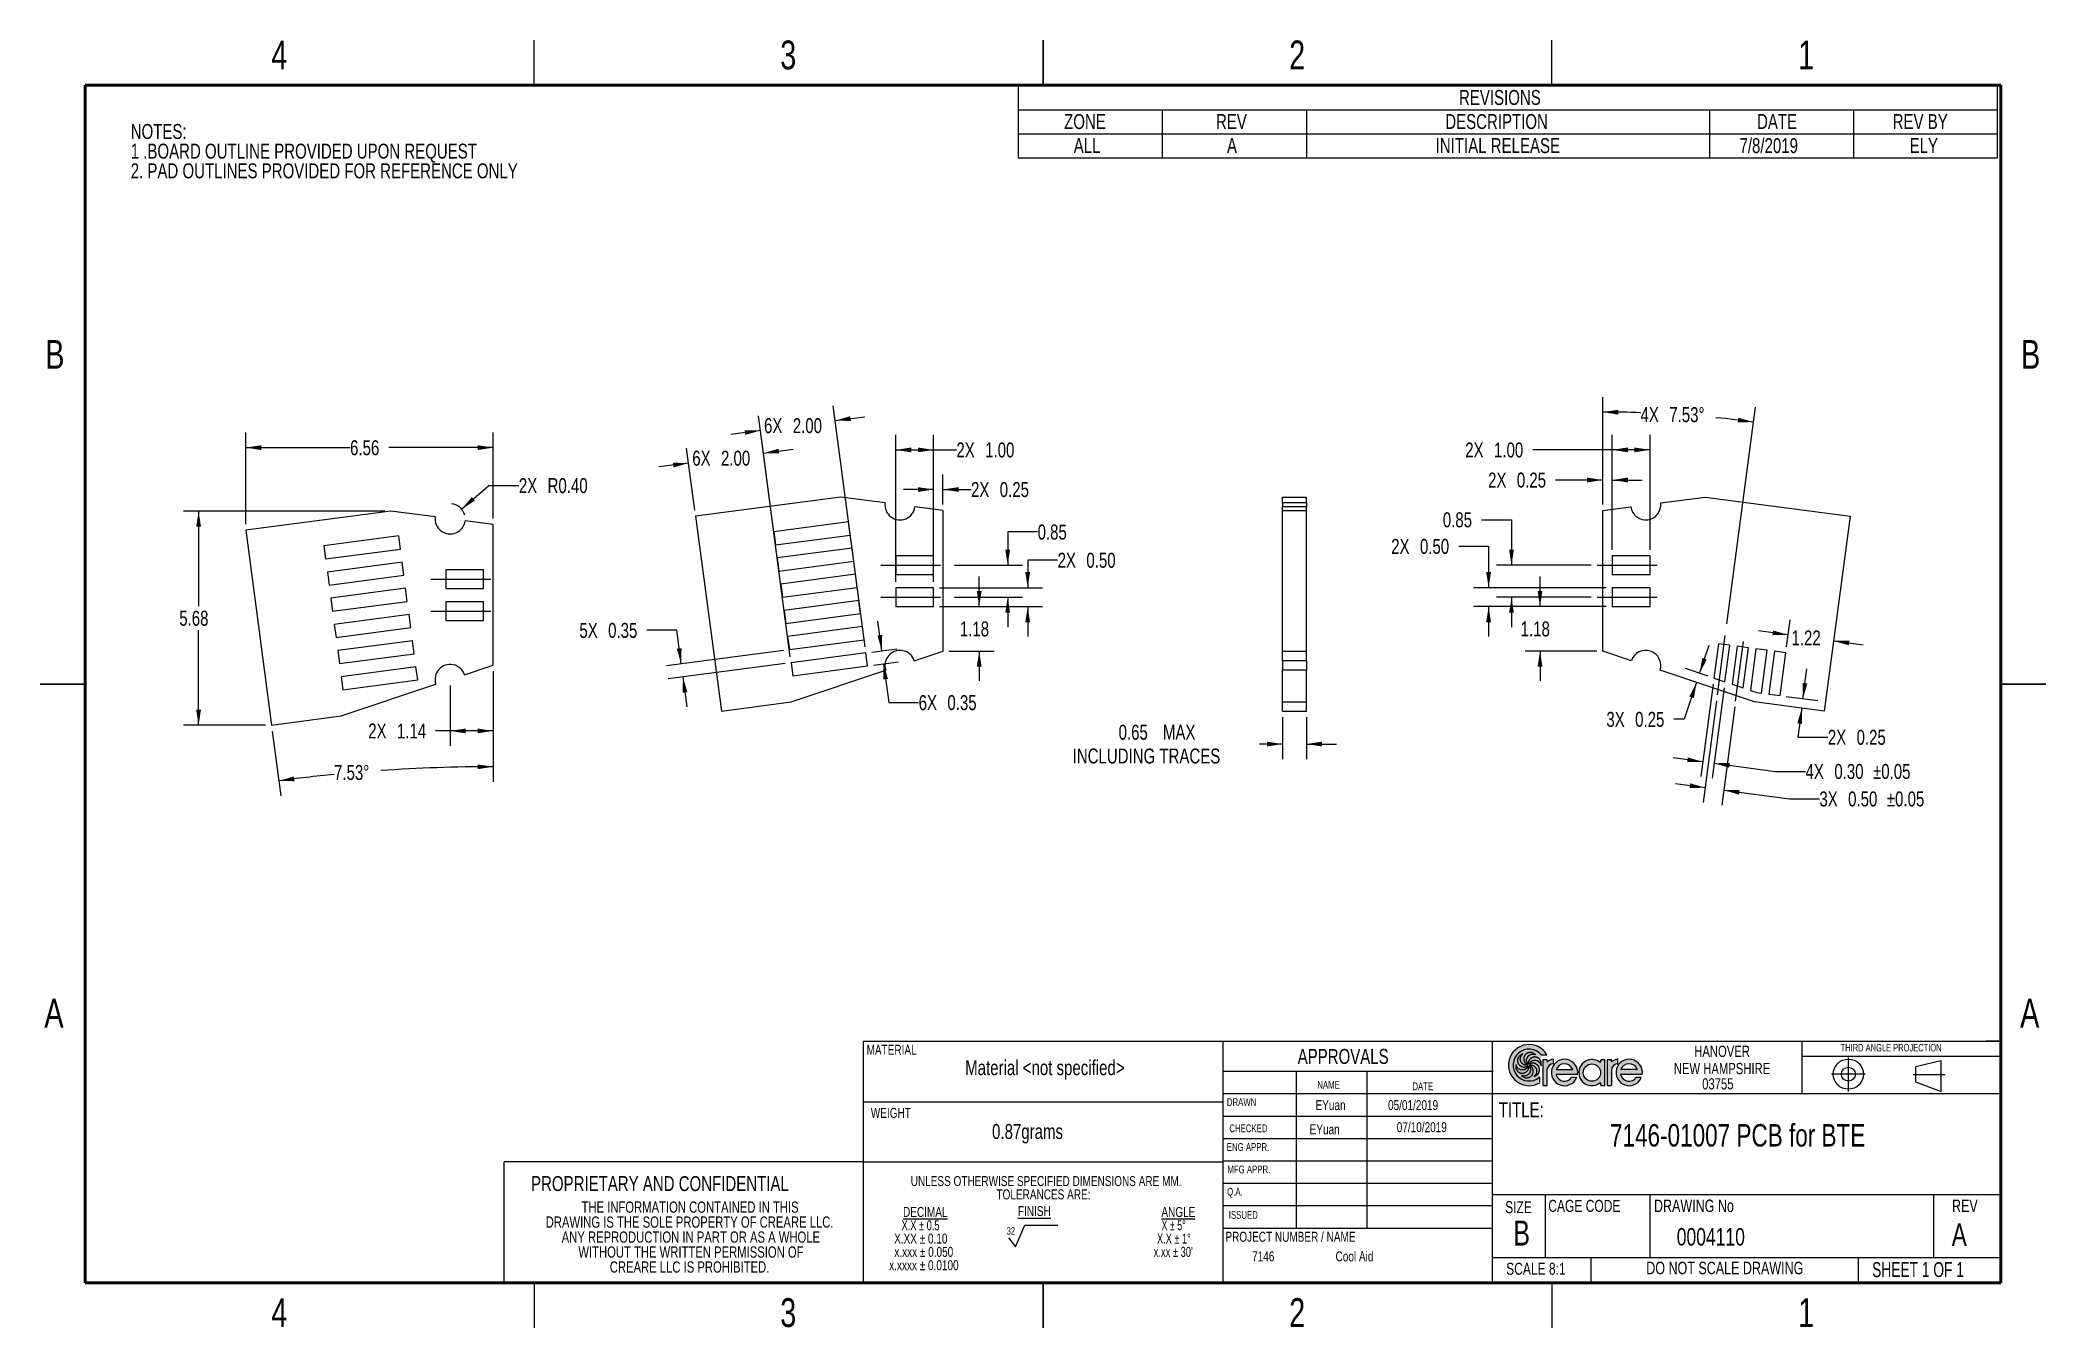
# Model space of a CAD drawing. Header units: millimetres. Extents: x 0.4 to 53.6, y 0.4 to 34.5.
import ezdxf

# ---------------------------------------------------------------- set-up
doc = ezdxf.new("R2010")
doc.units = ezdxf.units.MM
doc.header["$LTSCALE"] = 0.125
doc.linetypes.add('CENTERX2', pattern=[20.32, 12.7, -2.54, 2.54, -2.54])
doc.layers.add('AM_VIS', color=179, linetype='Continuous', lineweight=35)
for name, color, linetype in [('DXF', 218, 'Continuous'), ('FORMAT', 7, 'Continuous'), ('SLD-0', 179, 'Continuous')]:
    doc.layers.add(name, color=color, linetype=linetype)
doc.styles.add('SLDTEXTSTYLE0', font='TXT', dxfattribs={"width": 0.75})
doc.styles.add('SLDTEXTSTYLE1', font='TXT', dxfattribs={"width": 0.6875})
doc.styles.add('SLDTEXTSTYLE2', font='TXT', dxfattribs={"width": 0.694444})
doc.styles.add('SLDTEXTSTYLE3', font='TXT', dxfattribs={"width": 0.666667})
doc.styles.add('SLDTEXTSTYLE4', font='TXT', dxfattribs={"width": 0.7})
doc.dimstyles.new('SLDDIMSTYLE0', dxfattribs={"dimtxt": 0.396875, "dimasz": 0.41275, "dimexe": 0, "dimexo": 0.0625, "dimgap": 0.099219, "dimtad": 0, "dimtih": 1, "dimtoh": 1, "dimrnd": 1e-09, "dimzin": 0, "dimdsep": 46, "dimtxsty": 'SLDTEXTSTYLE0', "dimsah": 1, "dimcen": 0.09, "dimadec": 0, "dimazin": 0, "dimtfac": 1, "dimtmove": 0, "dimatfit": 0, "dimfxl": 1, "dimfrac": 2, "dimtolj": 1, "dimtzin": 12, "dimarcsym": 0})
doc.dimstyles.new('SLDDIMSTYLE1', dxfattribs={"dimtxt": 0.396875, "dimasz": 0.41275, "dimexe": 0, "dimexo": 0.0625, "dimgap": 0.099219, "dimtad": 0, "dimtih": 1, "dimtoh": 1, "dimrnd": 1e-09, "dimdsep": 46, "dimtxsty": 'SLDTEXTSTYLE0', "dimsah": 1, "dimcen": 0.09, "dimadec": 0, "dimazin": 2, "dimtfac": 1, "dimtmove": 0, "dimatfit": 0, "dimfxl": 1, "dimfrac": 2, "dimtolj": 1, "dimtzin": 12, "dimarcsym": 0})
doc.dimstyles.new('SLDDIMSTYLE10', dxfattribs={"dimtxt": 0.396875, "dimasz": 0.41275, "dimexe": 0, "dimexo": 0.0625, "dimgap": 0.099219, "dimtad": 0, "dimtih": 1, "dimtoh": 1, "dimdec": 4, "dimlfac": 0.125, "dimzin": 12, "dimdsep": 46, "dimtxsty": 'SLDTEXTSTYLE0', "dimsah": 1, "dimcen": 0.09, "dimazin": 3, "dimtfac": 1, "dimtofl": 0, "dimtmove": 0, "dimatfit": 3, "dimfxl": 1, "dimfrac": 2, "dimtolj": 1, "dimtzin": 12, "dimarcsym": 0})
doc.dimstyles.new('SLDDIMSTYLE11', dxfattribs={"dimtxt": 0.396875, "dimasz": 0.41275, "dimexe": 0, "dimexo": 0.0625, "dimgap": 0.099219, "dimtad": 0, "dimtih": 1, "dimtoh": 1, "dimrnd": 1e-09, "dimzin": 0, "dimdsep": 46, "dimtxsty": 'SLDTEXTSTYLE0', "dimsah": 1, "dimcen": 0, "dimadec": 0, "dimazin": 0, "dimtfac": 1, "dimtofl": 0, "dimtmove": 0, "dimatfit": 3, "dimfxl": 1, "dimfrac": 2, "dimtolj": 1, "dimtzin": 12, "dimarcsym": 0})
doc.dimstyles.new('SLDDIMSTYLE2', dxfattribs={"dimtxt": 0.396875, "dimasz": 0.41275, "dimexe": 0, "dimexo": 0.0625, "dimgap": 0.099219, "dimtad": 0, "dimtih": 1, "dimtoh": 1, "dimrnd": 1e-09, "dimzin": 12, "dimdsep": 46, "dimtxsty": 'SLDTEXTSTYLE0', "dimsah": 1, "dimcen": 0.09, "dimadec": 0, "dimazin": 3, "dimtfac": 1, "dimtmove": 0, "dimatfit": 0, "dimfxl": 1, "dimfrac": 2, "dimtolj": 1, "dimtzin": 12, "dimarcsym": 0})
doc.dimstyles.new('SLDDIMSTYLE3', dxfattribs={"dimtxt": 0.396875, "dimasz": 0.41275, "dimexe": 0, "dimexo": 0.0625, "dimgap": 0.099219, "dimtad": 0, "dimtih": 1, "dimtoh": 1, "dimrnd": 1e-09, "dimzin": 4, "dimdsep": 46, "dimtxsty": 'SLDTEXTSTYLE0', "dimsah": 1, "dimcen": 0.09, "dimadec": 0, "dimazin": 1, "dimtfac": 1, "dimtofl": 0, "dimtmove": 0, "dimatfit": 3, "dimfxl": 1, "dimfrac": 2, "dimtolj": 1, "dimtzin": 12, "dimarcsym": 0})
doc.dimstyles.new('SLDDIMSTYLE4', dxfattribs={"dimtxt": 0.396875, "dimasz": 0.41275, "dimexe": 0, "dimexo": 0.0625, "dimgap": 0.099219, "dimtad": 0, "dimtih": 1, "dimtoh": 1, "dimrnd": 1e-09, "dimzin": 4, "dimdsep": 46, "dimtxsty": 'SLDTEXTSTYLE0', "dimsah": 1, "dimcen": 0.09, "dimadec": 0, "dimazin": 1, "dimtfac": 1, "dimtdec": 4, "dimtmove": 0, "dimatfit": 0, "dimfxl": 1, "dimfrac": 2, "dimtolj": 1, "dimtzin": 12, "dimarcsym": 0})
doc.dimstyles.new('SLDDIMSTYLE5', dxfattribs={"dimtxt": 0.396875, "dimasz": 0.41275, "dimexe": 0, "dimexo": 0.0625, "dimgap": 0.099219, "dimtad": 0, "dimtih": 1, "dimtoh": 1, "dimrnd": 1e-09, "dimzin": 4, "dimdsep": 46, "dimtxsty": 'SLDTEXTSTYLE0', "dimsah": 1, "dimcen": 0.09, "dimadec": 0, "dimazin": 1, "dimtfac": 1, "dimtmove": 0, "dimatfit": 0, "dimfxl": 1, "dimfrac": 2, "dimtolj": 1, "dimtzin": 12, "dimarcsym": 0})
doc.dimstyles.new('SLDDIMSTYLE6', dxfattribs={"dimtxt": 0.396875, "dimasz": 0.41275, "dimexe": 0, "dimexo": 0.0625, "dimgap": 0.099219, "dimtad": 0, "dimtih": 1, "dimtoh": 1, "dimrnd": 1e-09, "dimdsep": 46, "dimtxsty": 'SLDTEXTSTYLE0', "dimsah": 1, "dimcen": 0.09, "dimadec": 0, "dimazin": 2, "dimtfac": 1, "dimtmove": 0, "dimatfit": 0, "dimfxl": 1, "dimfrac": 2, "dimtolj": 1, "dimarcsym": 0})
doc.dimstyles.new('SLDDIMSTYLE7', dxfattribs={"dimtxt": 0.396875, "dimasz": 0.41275, "dimexe": 0, "dimexo": 0.0625, "dimgap": 0.099219, "dimtad": 0, "dimtih": 1, "dimtoh": 1, "dimrnd": 1e-09, "dimzin": 0, "dimdsep": 46, "dimtxsty": 'SLDTEXTSTYLE0', "dimsah": 1, "dimcen": 0.09, "dimadec": 0, "dimazin": 0, "dimtol": 1, "dimtp": 0.05, "dimtm": 0.05, "dimtfac": 1, "dimtmove": 0, "dimatfit": 0, "dimfxl": 1, "dimfrac": 2, "dimtolj": 1, "dimarcsym": 0})
doc.dimstyles.new('SLDDIMSTYLE8', dxfattribs={"dimtxt": 0.396875, "dimasz": 0.41275, "dimexe": 0, "dimexo": 0.0625, "dimgap": 0.099219, "dimtad": 0, "dimtih": 1, "dimtoh": 1, "dimdec": 4, "dimlfac": 0.125, "dimzin": 12, "dimdsep": 46, "dimtxsty": 'SLDTEXTSTYLE0', "dimsah": 1, "dimcen": 0.09, "dimazin": 3, "dimtfac": 1, "dimtofl": 0, "dimtmove": 0, "dimatfit": 3, "dimfxl": 1, "dimfrac": 2, "dimtolj": 1, "dimtzin": 12, "dimarcsym": 0})
doc.dimstyles.new('SLDDIMSTYLE9', dxfattribs={"dimtxt": 0.396875, "dimasz": 0.41275, "dimexe": 0, "dimexo": 0.0625, "dimgap": 0.099219, "dimtad": 0, "dimtih": 1, "dimtoh": 1, "dimrnd": 1e-09, "dimzin": 12, "dimdsep": 46, "dimtxsty": 'SLDTEXTSTYLE0', "dimsah": 1, "dimcen": 0.09, "dimadec": 0, "dimazin": 3, "dimtfac": 1, "dimtofl": 0, "dimtmove": 0, "dimatfit": 3, "dimfxl": 1, "dimfrac": 2, "dimtolj": 1, "dimtzin": 12, "dimarcsym": 0})

msp = doc.modelspace()

# ---------------------------------------------------------------- texts
at = {"color": 7, "linetype": 'Continuous', "lineweight": 0}
for s, insert, char_height, attachment_point, style in [('4', (6.7392, 34.52046), 0.762, 2, 'SLDTEXTSTYLE0'), ('3', (20.23295, 34.52046), 0.762, 2, 'SLDTEXTSTYLE0'), ('2', (33.7267, 34.52046), 0.762, 2, 'SLDTEXTSTYLE0'), ('1', (47.22045, 34.52046), 0.762, 2, 'SLDTEXTSTYLE0'), ('B', (0.78793, 26.58296), 0.762, 2, 'SLDTEXTSTYLE0'), ('B', (53.17543, 26.58296), 0.762, 2, 'SLDTEXTSTYLE0'), ('A', (0.76332, 9.12046), 0.762, 2, 'SLDTEXTSTYLE0'), ('A', (53.15082, 9.12046), 0.762, 2, 'SLDTEXTSTYLE0'), ('Material <not specified>', (27.03725, 7.49263), 0.396875, 2, 'SLDTEXTSTYLE0'), ('EYuan', (34.21298, 6.43427), 0.264583, 1, 'SLDTEXTSTYLE0'), ('05/01/2019', (36.13554, 6.43427), 0.264583, 1, 'SLDTEXTSTYLE0'), ('07/10/2019', (37.03112, 5.84904), 0.264583, 2, 'SLDTEXTSTYLE0'), ('0.87grams', (26.57744, 5.80079), 0.396875, 2, 'SLDTEXTSTYLE0'), ('EYuan', (34.4556, 5.79181), 0.264583, 2, 'SLDTEXTSTYLE0'), ('7146-01007 PCB for BTE', (45.40556, 5.7993), 0.5953125, 2, 'SLDTEXTSTYLE0'), ('\\LFINISH', (26.32211, 3.62533), 0.264583, 1, 'SLDTEXTSTYLE0'), ('B', (39.45732, 3.24066), 0.66146, 1, 'SLDTEXTSTYLE0'), ('32', (26.02382, 3.06382), 0.198437, 1, 'SLDTEXTSTYLE0'), ('0004110', (43.79025, 3.04329), 0.463021, 1, 'SLDTEXTSTYLE0'), ('A', (51.28157, 3.16357), 0.59531, 2, 'SLDTEXTSTYLE0'), ('7146', (32.53245, 2.42406), 0.264583, 1, 'SLDTEXTSTYLE0'), ('Cool Aid', (34.74489, 2.42406), 0.264583, 1, 'SLDTEXTSTYLE0'), ('SCALE 8:1', (39.26871, 2.1227), 0.3175, 1, 'SLDTEXTSTYLE0'), ('DO NOT SCALE DRAWING', (45.06573, 2.14972), 0.3307292, 2, 'SLDTEXTSTYLE0'), ('SHEET 1 OF 1', (48.97176, 2.13952), 0.396875, 1, 'SLDTEXTSTYLE1'), ('4', (6.7392, 1.18296), 0.762, 2, 'SLDTEXTSTYLE0'), ('3', (20.23295, 1.18296), 0.762, 2, 'SLDTEXTSTYLE0'), ('2', (33.7267, 1.18296), 0.762, 2, 'SLDTEXTSTYLE0'), ('1', (47.22045, 1.18296), 0.762, 2, 'SLDTEXTSTYLE0')]:
    msp.add_mtext(s, dxfattribs=dict(at, insert=insert, char_height=char_height, attachment_point=attachment_point, style=style))

# ---------------------------------------------------------------- blocks, each defined once
blk = doc.blocks.new('Block2')
at = {"linetype": 'Continuous', "true_color": 0x191924}
h = blk.add_hatch(color=250, dxfattribs=at)
edge = h.paths.add_edge_path(flags=0)
edge.add_arc((0.294, 0.032), 0.00375, 301.3177, 360)
edge.add_line((0.298, 0.032), (0.298, 0.076))
edge.add_arc((0.294, 0.076), 0.00375, 0, 129.8872)
edge.add_arc((0.195, 0.195), 0.151, 40.3156, 309.8872, ccw=False)
edge.add_arc((0.313, 0.295), 0.00375, 220.3156, 270)
edge.add_line((0.313, 0.292), (0.364, 0.292))
edge.add_arc((0.195, 0.195), 0.195, 29.6763, 301.3177)
h = blk.add_hatch(color=250, dxfattribs=at)
edge = h.paths.add_edge_path(flags=0)
edge.add_line((0.177, 0.265), (0.179, 0.268))
edge.add_line((0.179, 0.268), (0.18, 0.271))
edge.add_line((0.18, 0.271), (0.182, 0.273))
edge.add_line((0.182, 0.273), (0.184, 0.276))
edge.add_line((0.184, 0.276), (0.185, 0.278))
edge.add_line((0.185, 0.278), (0.187, 0.28))
edge.add_line((0.187, 0.28), (0.19, 0.282))
edge.add_line((0.19, 0.282), (0.192, 0.284))
edge.add_line((0.192, 0.284), (0.194, 0.286))
edge.add_line((0.194, 0.286), (0.196, 0.288))
edge.add_line((0.196, 0.288), (0.199, 0.29))
edge.add_line((0.199, 0.29), (0.201, 0.291))
edge.add_line((0.201, 0.291), (0.204, 0.293))
edge.add_line((0.204, 0.293), (0.207, 0.294))
edge.add_line((0.207, 0.294), (0.209, 0.295))
edge.add_line((0.209, 0.295), (0.212, 0.296))
edge.add_line((0.212, 0.296), (0.215, 0.297))
edge.add_line((0.215, 0.297), (0.218, 0.298))
edge.add_line((0.218, 0.298), (0.221, 0.298))
edge.add_line((0.221, 0.298), (0.224, 0.299))
edge.add_line((0.224, 0.299), (0.226, 0.299))
edge.add_line((0.226, 0.299), (0.229, 0.299))
edge.add_line((0.229, 0.299), (0.232, 0.299))
edge.add_line((0.232, 0.299), (0.235, 0.298))
edge.add_line((0.235, 0.298), (0.241, 0.298))
edge.add_line((0.241, 0.298), (0.246, 0.297))
edge.add_line((0.246, 0.297), (0.252, 0.296))
edge.add_line((0.252, 0.296), (0.254, 0.295))
edge.add_line((0.254, 0.295), (0.255, 0.295))
edge.add_line((0.255, 0.295), (0.255, 0.295))
edge.add_line((0.255, 0.295), (0.255, 0.295))
edge.add_line((0.255, 0.295), (0.255, 0.296))
edge.add_line((0.255, 0.296), (0.255, 0.296))
edge.add_line((0.255, 0.296), (0.255, 0.296))
edge.add_line((0.255, 0.296), (0.255, 0.296))
edge.add_line((0.255, 0.296), (0.254, 0.297))
edge.add_line((0.254, 0.297), (0.249, 0.3))
edge.add_line((0.249, 0.3), (0.244, 0.303))
edge.add_line((0.244, 0.303), (0.239, 0.306))
edge.add_line((0.239, 0.306), (0.234, 0.309))
edge.add_line((0.234, 0.309), (0.229, 0.311))
edge.add_line((0.229, 0.311), (0.226, 0.312))
edge.add_line((0.226, 0.312), (0.223, 0.313))
edge.add_line((0.223, 0.313), (0.221, 0.314))
edge.add_line((0.221, 0.314), (0.218, 0.314))
edge.add_line((0.218, 0.314), (0.215, 0.315))
edge.add_line((0.215, 0.315), (0.212, 0.315))
edge.add_line((0.212, 0.315), (0.209, 0.315))
edge.add_line((0.209, 0.315), (0.206, 0.315))
edge.add_line((0.206, 0.315), (0.203, 0.315))
edge.add_line((0.203, 0.315), (0.2, 0.315))
edge.add_line((0.2, 0.315), (0.198, 0.314))
edge.add_line((0.198, 0.314), (0.195, 0.314))
edge.add_line((0.195, 0.314), (0.192, 0.313))
edge.add_line((0.192, 0.313), (0.189, 0.312))
edge.add_line((0.189, 0.312), (0.186, 0.311))
edge.add_line((0.186, 0.311), (0.183, 0.31))
edge.add_line((0.183, 0.31), (0.18, 0.309))
edge.add_line((0.18, 0.309), (0.178, 0.308))
edge.add_line((0.178, 0.308), (0.175, 0.306))
edge.add_line((0.175, 0.306), (0.172, 0.305))
edge.add_line((0.172, 0.305), (0.17, 0.303))
edge.add_line((0.17, 0.303), (0.168, 0.302))
edge.add_line((0.168, 0.302), (0.165, 0.3))
edge.add_line((0.165, 0.3), (0.163, 0.298))
edge.add_line((0.163, 0.298), (0.161, 0.295))
edge.add_line((0.161, 0.295), (0.159, 0.293))
edge.add_line((0.159, 0.293), (0.157, 0.291))
edge.add_line((0.157, 0.291), (0.155, 0.288))
edge.add_line((0.155, 0.288), (0.154, 0.286))
edge.add_line((0.154, 0.286), (0.153, 0.283))
edge.add_line((0.153, 0.283), (0.151, 0.281))
edge.add_line((0.151, 0.281), (0.15, 0.278))
edge.add_line((0.15, 0.278), (0.149, 0.275))
edge.add_line((0.149, 0.275), (0.148, 0.272))
edge.add_line((0.148, 0.272), (0.147, 0.269))
edge.add_line((0.147, 0.269), (0.147, 0.266))
edge.add_line((0.147, 0.266), (0.146, 0.263))
edge.add_line((0.146, 0.263), (0.146, 0.26))
edge.add_line((0.146, 0.26), (0.146, 0.257))
edge.add_line((0.146, 0.257), (0.146, 0.254))
edge.add_line((0.146, 0.254), (0.146, 0.251))
edge.add_line((0.146, 0.251), (0.146, 0.248))
edge.add_line((0.146, 0.248), (0.146, 0.245))
edge.add_line((0.146, 0.245), (0.146, 0.242))
edge.add_line((0.146, 0.242), (0.147, 0.239))
edge.add_line((0.147, 0.239), (0.148, 0.236))
edge.add_line((0.148, 0.236), (0.149, 0.233))
edge.add_line((0.149, 0.233), (0.149, 0.23))
edge.add_line((0.149, 0.23), (0.151, 0.227))
edge.add_line((0.151, 0.227), (0.152, 0.225))
edge.add_line((0.152, 0.225), (0.153, 0.222))
edge.add_line((0.153, 0.222), (0.154, 0.22))
edge.add_line((0.154, 0.22), (0.156, 0.217))
edge.add_line((0.156, 0.217), (0.158, 0.215))
edge.add_line((0.158, 0.215), (0.16, 0.213))
edge.add_line((0.16, 0.213), (0.161, 0.211))
edge.add_line((0.161, 0.211), (0.163, 0.209))
edge.add_line((0.163, 0.209), (0.166, 0.207))
edge.add_line((0.166, 0.207), (0.17, 0.204))
edge.add_line((0.17, 0.204), (0.175, 0.2))
edge.add_line((0.175, 0.2), (0.18, 0.197))
edge.add_arc((0.19, 0.195), 0.0106, 168.7046, 180.765)
edge.add_line((0.179, 0.195), (0.174, 0.194))
edge.add_line((0.174, 0.194), (0.168, 0.194))
edge.add_line((0.168, 0.194), (0.165, 0.194))
edge.add_line((0.165, 0.194), (0.162, 0.195))
edge.add_line((0.162, 0.195), (0.159, 0.195))
edge.add_line((0.159, 0.195), (0.156, 0.196))
edge.add_line((0.156, 0.196), (0.154, 0.196))
edge.add_line((0.154, 0.196), (0.151, 0.197))
edge.add_line((0.151, 0.197), (0.148, 0.198))
edge.add_line((0.148, 0.198), (0.145, 0.2))
edge.add_line((0.145, 0.2), (0.143, 0.201))
edge.add_line((0.143, 0.201), (0.14, 0.203))
edge.add_line((0.14, 0.203), (0.138, 0.204))
edge.add_line((0.138, 0.204), (0.135, 0.206))
edge.add_line((0.135, 0.206), (0.133, 0.208))
edge.add_line((0.133, 0.208), (0.131, 0.21))
edge.add_line((0.131, 0.21), (0.129, 0.212))
edge.add_line((0.129, 0.212), (0.127, 0.214))
edge.add_line((0.127, 0.214), (0.125, 0.217))
edge.add_line((0.125, 0.217), (0.123, 0.219))
edge.add_line((0.123, 0.219), (0.121, 0.222))
edge.add_line((0.121, 0.222), (0.12, 0.224))
edge.add_line((0.12, 0.224), (0.118, 0.227))
edge.add_line((0.118, 0.227), (0.117, 0.23))
edge.add_line((0.117, 0.23), (0.116, 0.233))
edge.add_line((0.116, 0.233), (0.115, 0.235))
edge.add_line((0.115, 0.235), (0.114, 0.238))
edge.add_line((0.114, 0.238), (0.113, 0.241))
edge.add_line((0.113, 0.241), (0.113, 0.244))
edge.add_line((0.113, 0.244), (0.112, 0.247))
edge.add_line((0.112, 0.247), (0.112, 0.25))
edge.add_line((0.112, 0.25), (0.112, 0.253))
edge.add_line((0.112, 0.253), (0.112, 0.256))
edge.add_line((0.112, 0.256), (0.113, 0.259))
edge.add_line((0.113, 0.259), (0.113, 0.262))
edge.add_line((0.113, 0.262), (0.113, 0.265))
edge.add_line((0.113, 0.265), (0.114, 0.268))
edge.add_line((0.114, 0.268), (0.115, 0.27))
edge.add_line((0.115, 0.27), (0.116, 0.273))
edge.add_line((0.116, 0.273), (0.117, 0.276))
edge.add_line((0.117, 0.276), (0.118, 0.278))
edge.add_line((0.118, 0.278), (0.12, 0.281))
edge.add_line((0.12, 0.281), (0.121, 0.283))
edge.add_line((0.121, 0.283), (0.123, 0.286))
edge.add_line((0.123, 0.286), (0.126, 0.29))
edge.add_line((0.126, 0.29), (0.13, 0.295))
edge.add_line((0.13, 0.295), (0.134, 0.299))
edge.add_line((0.134, 0.299), (0.135, 0.3))
edge.add_line((0.135, 0.3), (0.136, 0.301))
edge.add_line((0.136, 0.301), (0.136, 0.301))
edge.add_line((0.136, 0.301), (0.136, 0.302))
edge.add_line((0.136, 0.302), (0.135, 0.302))
edge.add_line((0.135, 0.302), (0.135, 0.302))
edge.add_line((0.135, 0.302), (0.135, 0.302))
edge.add_line((0.135, 0.302), (0.135, 0.302))
edge.add_line((0.135, 0.302), (0.133, 0.301))
edge.add_line((0.133, 0.301), (0.128, 0.299))
edge.add_line((0.128, 0.299), (0.123, 0.296))
edge.add_line((0.123, 0.296), (0.118, 0.293))
edge.add_line((0.118, 0.293), (0.113, 0.29))
edge.add_line((0.113, 0.29), (0.109, 0.286))
edge.add_line((0.109, 0.286), (0.107, 0.285))
edge.add_line((0.107, 0.285), (0.105, 0.283))
edge.add_line((0.105, 0.283), (0.103, 0.281))
edge.add_line((0.103, 0.281), (0.101, 0.279))
edge.add_line((0.101, 0.279), (0.099, 0.276))
edge.add_line((0.099, 0.276), (0.097, 0.274))
edge.add_line((0.097, 0.274), (0.096, 0.272))
edge.add_line((0.096, 0.272), (0.094, 0.269))
edge.add_line((0.094, 0.269), (0.093, 0.267))
edge.add_line((0.093, 0.267), (0.092, 0.264))
edge.add_line((0.092, 0.264), (0.09, 0.261))
edge.add_line((0.09, 0.261), (0.089, 0.258))
edge.add_line((0.089, 0.258), (0.089, 0.256))
edge.add_line((0.089, 0.256), (0.088, 0.253))
edge.add_line((0.088, 0.253), (0.087, 0.25))
edge.add_line((0.087, 0.25), (0.087, 0.247))
edge.add_line((0.087, 0.247), (0.086, 0.244))
edge.add_line((0.086, 0.244), (0.086, 0.241))
edge.add_line((0.086, 0.241), (0.086, 0.238))
edge.add_line((0.086, 0.238), (0.086, 0.235))
edge.add_line((0.086, 0.235), (0.086, 0.232))
edge.add_line((0.086, 0.232), (0.086, 0.229))
edge.add_line((0.086, 0.229), (0.087, 0.226))
edge.add_line((0.087, 0.226), (0.088, 0.223))
edge.add_line((0.088, 0.223), (0.088, 0.22))
edge.add_line((0.088, 0.22), (0.089, 0.217))
edge.add_line((0.089, 0.217), (0.09, 0.215))
edge.add_line((0.09, 0.215), (0.092, 0.212))
edge.add_line((0.092, 0.212), (0.093, 0.209))
edge.add_line((0.093, 0.209), (0.095, 0.207))
edge.add_line((0.095, 0.207), (0.096, 0.204))
edge.add_line((0.096, 0.204), (0.098, 0.202))
edge.add_line((0.098, 0.202), (0.1, 0.199))
edge.add_line((0.1, 0.199), (0.102, 0.197))
edge.add_line((0.102, 0.197), (0.105, 0.195))
edge.add_line((0.105, 0.195), (0.107, 0.193))
edge.add_line((0.107, 0.193), (0.109, 0.191))
edge.add_line((0.109, 0.191), (0.112, 0.189))
edge.add_line((0.112, 0.189), (0.114, 0.188))
edge.add_line((0.114, 0.188), (0.117, 0.186))
edge.add_line((0.117, 0.186), (0.12, 0.184))
edge.add_line((0.12, 0.184), (0.122, 0.183))
edge.add_line((0.122, 0.183), (0.125, 0.182))
edge.add_line((0.125, 0.182), (0.128, 0.181))
edge.add_line((0.128, 0.181), (0.131, 0.18))
edge.add_line((0.131, 0.18), (0.134, 0.179))
edge.add_line((0.134, 0.179), (0.136, 0.178))
edge.add_line((0.136, 0.178), (0.139, 0.177))
edge.add_line((0.139, 0.177), (0.142, 0.177))
edge.add_line((0.142, 0.177), (0.145, 0.177))
edge.add_line((0.145, 0.177), (0.148, 0.177))
edge.add_line((0.148, 0.177), (0.151, 0.177))
edge.add_line((0.151, 0.177), (0.154, 0.177))
edge.add_line((0.154, 0.177), (0.156, 0.177))
edge.add_line((0.156, 0.177), (0.159, 0.178))
edge.add_line((0.159, 0.178), (0.162, 0.178))
edge.add_line((0.162, 0.178), (0.165, 0.179))
edge.add_line((0.165, 0.179), (0.167, 0.18))
edge.add_line((0.167, 0.18), (0.173, 0.182))
edge.add_line((0.173, 0.182), (0.183, 0.187))
edge.add_arc((0.19, 0.195), 0.0106, 230.0583, 240.765)
edge.add_line((0.185, 0.186), (0.182, 0.18))
edge.add_line((0.182, 0.18), (0.18, 0.175))
edge.add_line((0.18, 0.175), (0.178, 0.173))
edge.add_line((0.178, 0.173), (0.176, 0.171))
edge.add_line((0.176, 0.171), (0.175, 0.168))
edge.add_line((0.175, 0.168), (0.173, 0.166))
edge.add_line((0.173, 0.166), (0.171, 0.164))
edge.add_line((0.171, 0.164), (0.168, 0.162))
edge.add_line((0.168, 0.162), (0.166, 0.16))
edge.add_line((0.166, 0.16), (0.164, 0.159))
edge.add_line((0.164, 0.159), (0.161, 0.157))
edge.add_line((0.161, 0.157), (0.159, 0.156))
edge.add_line((0.159, 0.156), (0.156, 0.154))
edge.add_line((0.156, 0.154), (0.153, 0.153))
edge.add_line((0.153, 0.153), (0.15, 0.152))
edge.add_line((0.15, 0.152), (0.147, 0.151))
edge.add_line((0.147, 0.151), (0.144, 0.15))
edge.add_line((0.144, 0.15), (0.141, 0.15))
edge.add_line((0.141, 0.15), (0.138, 0.149))
edge.add_line((0.138, 0.149), (0.135, 0.149))
edge.add_line((0.135, 0.149), (0.132, 0.149))
edge.add_line((0.132, 0.149), (0.129, 0.149))
edge.add_line((0.129, 0.149), (0.126, 0.149))
edge.add_line((0.126, 0.149), (0.123, 0.149))
edge.add_line((0.123, 0.149), (0.12, 0.15))
edge.add_line((0.12, 0.15), (0.117, 0.15))
edge.add_line((0.117, 0.15), (0.114, 0.151))
edge.add_line((0.114, 0.151), (0.112, 0.152))
edge.add_line((0.112, 0.152), (0.109, 0.153))
edge.add_line((0.109, 0.153), (0.106, 0.154))
edge.add_line((0.106, 0.154), (0.103, 0.155))
edge.add_line((0.103, 0.155), (0.101, 0.157))
edge.add_line((0.101, 0.157), (0.098, 0.158))
edge.add_line((0.098, 0.158), (0.096, 0.16))
edge.add_line((0.096, 0.16), (0.093, 0.162))
edge.add_line((0.093, 0.162), (0.091, 0.164))
edge.add_line((0.091, 0.164), (0.089, 0.166))
edge.add_line((0.089, 0.166), (0.087, 0.168))
edge.add_line((0.087, 0.168), (0.085, 0.17))
edge.add_line((0.085, 0.17), (0.084, 0.172))
edge.add_line((0.084, 0.172), (0.082, 0.175))
edge.add_line((0.082, 0.175), (0.08, 0.177))
edge.add_line((0.08, 0.177), (0.079, 0.18))
edge.add_line((0.079, 0.18), (0.078, 0.182))
edge.add_line((0.078, 0.182), (0.076, 0.187))
edge.add_line((0.076, 0.187), (0.074, 0.193))
edge.add_line((0.074, 0.193), (0.072, 0.199))
edge.add_line((0.072, 0.199), (0.071, 0.2))
edge.add_line((0.071, 0.2), (0.071, 0.201))
edge.add_line((0.071, 0.201), (0.071, 0.201))
edge.add_line((0.071, 0.201), (0.07, 0.201))
edge.add_line((0.07, 0.201), (0.07, 0.201))
edge.add_line((0.07, 0.201), (0.07, 0.201))
edge.add_line((0.07, 0.201), (0.07, 0.201))
edge.add_line((0.07, 0.201), (0.07, 0.2))
edge.add_line((0.07, 0.2), (0.07, 0.199))
edge.add_line((0.07, 0.199), (0.069, 0.193))
edge.add_line((0.069, 0.193), (0.069, 0.187))
edge.add_line((0.069, 0.187), (0.069, 0.182))
edge.add_line((0.069, 0.182), (0.069, 0.176))
edge.add_line((0.069, 0.176), (0.07, 0.17))
edge.add_line((0.07, 0.17), (0.071, 0.168))
edge.add_line((0.071, 0.168), (0.071, 0.165))
edge.add_line((0.071, 0.165), (0.072, 0.162))
edge.add_line((0.072, 0.162), (0.073, 0.16))
edge.add_line((0.073, 0.16), (0.074, 0.157))
edge.add_line((0.074, 0.157), (0.075, 0.154))
edge.add_line((0.075, 0.154), (0.076, 0.152))
edge.add_line((0.076, 0.152), (0.078, 0.149))
edge.add_line((0.078, 0.149), (0.079, 0.147))
edge.add_line((0.079, 0.147), (0.081, 0.144))
edge.add_line((0.081, 0.144), (0.083, 0.142))
edge.add_line((0.083, 0.142), (0.085, 0.14))
edge.add_line((0.085, 0.14), (0.087, 0.137))
edge.add_line((0.087, 0.137), (0.089, 0.135))
edge.add_line((0.089, 0.135), (0.091, 0.133))
edge.add_line((0.091, 0.133), (0.093, 0.131))
edge.add_line((0.093, 0.131), (0.096, 0.13))
edge.add_line((0.096, 0.13), (0.098, 0.128))
edge.add_line((0.098, 0.128), (0.101, 0.126))
edge.add_line((0.101, 0.126), (0.103, 0.125))
edge.add_line((0.103, 0.125), (0.106, 0.124))
edge.add_line((0.106, 0.124), (0.109, 0.122))
edge.add_line((0.109, 0.122), (0.112, 0.121))
edge.add_line((0.112, 0.121), (0.115, 0.12))
edge.add_line((0.115, 0.12), (0.117, 0.12))
edge.add_line((0.117, 0.12), (0.12, 0.119))
edge.add_line((0.12, 0.119), (0.123, 0.119))
edge.add_line((0.123, 0.119), (0.126, 0.118))
edge.add_line((0.126, 0.118), (0.129, 0.118))
edge.add_line((0.129, 0.118), (0.132, 0.118))
edge.add_line((0.132, 0.118), (0.135, 0.119))
edge.add_line((0.135, 0.119), (0.138, 0.119))
edge.add_line((0.138, 0.119), (0.141, 0.12))
edge.add_line((0.141, 0.12), (0.144, 0.12))
edge.add_line((0.144, 0.12), (0.147, 0.121))
edge.add_line((0.147, 0.121), (0.15, 0.122))
edge.add_line((0.15, 0.122), (0.153, 0.123))
edge.add_line((0.153, 0.123), (0.156, 0.124))
edge.add_line((0.156, 0.124), (0.159, 0.126))
edge.add_line((0.159, 0.126), (0.161, 0.127))
edge.add_line((0.161, 0.127), (0.164, 0.129))
edge.add_line((0.164, 0.129), (0.166, 0.13))
edge.add_line((0.166, 0.13), (0.169, 0.132))
edge.add_line((0.169, 0.132), (0.171, 0.134))
edge.add_line((0.171, 0.134), (0.174, 0.136))
edge.add_line((0.174, 0.136), (0.176, 0.138))
edge.add_line((0.176, 0.138), (0.178, 0.14))
edge.add_line((0.178, 0.14), (0.18, 0.142))
edge.add_line((0.18, 0.142), (0.182, 0.145))
edge.add_line((0.182, 0.145), (0.183, 0.147))
edge.add_line((0.183, 0.147), (0.185, 0.149))
edge.add_line((0.185, 0.149), (0.186, 0.152))
edge.add_line((0.186, 0.152), (0.187, 0.154))
edge.add_line((0.187, 0.154), (0.189, 0.157))
edge.add_line((0.189, 0.157), (0.19, 0.16))
edge.add_line((0.19, 0.16), (0.19, 0.162))
edge.add_line((0.19, 0.162), (0.191, 0.165))
edge.add_line((0.191, 0.165), (0.192, 0.168))
edge.add_line((0.192, 0.168), (0.192, 0.173))
edge.add_line((0.192, 0.173), (0.193, 0.179))
edge.add_line((0.193, 0.179), (0.193, 0.185))
edge.add_arc((0.19, 0.195), 0.0106, 288.7046, 300.765)
edge.add_line((0.195, 0.186), (0.199, 0.181))
edge.add_line((0.199, 0.181), (0.202, 0.176))
edge.add_line((0.202, 0.176), (0.203, 0.174))
edge.add_line((0.203, 0.174), (0.204, 0.171))
edge.add_line((0.204, 0.171), (0.205, 0.168))
edge.add_line((0.205, 0.168), (0.206, 0.166))
edge.add_line((0.206, 0.166), (0.207, 0.163))
edge.add_line((0.207, 0.163), (0.208, 0.16))
edge.add_line((0.208, 0.16), (0.208, 0.157))
edge.add_line((0.208, 0.157), (0.208, 0.154))
edge.add_line((0.208, 0.154), (0.208, 0.151))
edge.add_line((0.208, 0.151), (0.208, 0.148))
edge.add_line((0.208, 0.148), (0.208, 0.145))
edge.add_line((0.208, 0.145), (0.208, 0.142))
edge.add_line((0.208, 0.142), (0.207, 0.139))
edge.add_line((0.207, 0.139), (0.207, 0.136))
edge.add_line((0.207, 0.136), (0.206, 0.133))
edge.add_line((0.206, 0.133), (0.205, 0.13))
edge.add_line((0.205, 0.13), (0.204, 0.128))
edge.add_line((0.204, 0.128), (0.203, 0.125))
edge.add_line((0.203, 0.125), (0.201, 0.122))
edge.add_line((0.201, 0.122), (0.2, 0.119))
edge.add_line((0.2, 0.119), (0.198, 0.117))
edge.add_line((0.198, 0.117), (0.196, 0.114))
edge.add_line((0.196, 0.114), (0.194, 0.112))
edge.add_line((0.194, 0.112), (0.192, 0.11))
edge.add_line((0.192, 0.11), (0.19, 0.107))
edge.add_line((0.19, 0.107), (0.188, 0.105))
edge.add_line((0.188, 0.105), (0.186, 0.104))
edge.add_line((0.186, 0.104), (0.183, 0.102))
edge.add_line((0.183, 0.102), (0.181, 0.1))
edge.add_line((0.181, 0.1), (0.178, 0.099))
edge.add_line((0.178, 0.099), (0.176, 0.097))
edge.add_line((0.176, 0.097), (0.173, 0.096))
edge.add_line((0.173, 0.096), (0.17, 0.095))
edge.add_line((0.17, 0.095), (0.168, 0.094))
edge.add_line((0.168, 0.094), (0.165, 0.093))
edge.add_line((0.165, 0.093), (0.162, 0.092))
edge.add_line((0.162, 0.092), (0.159, 0.092))
edge.add_line((0.159, 0.092), (0.156, 0.091))
edge.add_line((0.156, 0.091), (0.154, 0.091))
edge.add_line((0.154, 0.091), (0.151, 0.091))
edge.add_line((0.151, 0.091), (0.148, 0.091))
edge.add_line((0.148, 0.091), (0.145, 0.091))
edge.add_line((0.145, 0.091), (0.139, 0.092))
edge.add_line((0.139, 0.092), (0.133, 0.093))
edge.add_line((0.133, 0.093), (0.128, 0.094))
edge.add_line((0.128, 0.094), (0.126, 0.095))
edge.add_line((0.126, 0.095), (0.125, 0.095))
edge.add_line((0.125, 0.095), (0.125, 0.095))
edge.add_line((0.125, 0.095), (0.125, 0.094))
edge.add_line((0.125, 0.094), (0.125, 0.094))
edge.add_line((0.125, 0.094), (0.125, 0.094))
edge.add_line((0.125, 0.094), (0.125, 0.094))
edge.add_line((0.125, 0.094), (0.125, 0.094))
edge.add_line((0.125, 0.094), (0.126, 0.093))
edge.add_line((0.126, 0.093), (0.131, 0.09))
edge.add_line((0.131, 0.09), (0.136, 0.087))
edge.add_line((0.136, 0.087), (0.141, 0.084))
edge.add_line((0.141, 0.084), (0.146, 0.081))
edge.add_line((0.146, 0.081), (0.151, 0.079))
edge.add_line((0.151, 0.079), (0.154, 0.078))
edge.add_line((0.154, 0.078), (0.157, 0.077))
edge.add_line((0.157, 0.077), (0.159, 0.076))
edge.add_line((0.159, 0.076), (0.162, 0.076))
edge.add_line((0.162, 0.076), (0.165, 0.075))
edge.add_line((0.165, 0.075), (0.168, 0.075))
edge.add_line((0.168, 0.075), (0.171, 0.075))
edge.add_line((0.171, 0.075), (0.174, 0.075))
edge.add_line((0.174, 0.075), (0.176, 0.075))
edge.add_line((0.176, 0.075), (0.179, 0.075))
edge.add_line((0.179, 0.075), (0.182, 0.076))
edge.add_line((0.182, 0.076), (0.185, 0.076))
edge.add_line((0.185, 0.076), (0.188, 0.077))
edge.add_line((0.188, 0.077), (0.191, 0.078))
edge.add_line((0.191, 0.078), (0.194, 0.079))
edge.add_line((0.194, 0.079), (0.197, 0.08))
edge.add_line((0.197, 0.08), (0.2, 0.081))
edge.add_line((0.2, 0.081), (0.202, 0.082))
edge.add_line((0.202, 0.082), (0.205, 0.083))
edge.add_line((0.205, 0.083), (0.207, 0.085))
edge.add_line((0.207, 0.085), (0.21, 0.087))
edge.add_line((0.21, 0.087), (0.212, 0.088))
edge.add_line((0.212, 0.088), (0.215, 0.09))
edge.add_line((0.215, 0.09), (0.217, 0.092))
edge.add_line((0.217, 0.092), (0.219, 0.094))
edge.add_line((0.219, 0.094), (0.221, 0.097))
edge.add_line((0.221, 0.097), (0.223, 0.099))
edge.add_line((0.223, 0.099), (0.224, 0.102))
edge.add_line((0.224, 0.102), (0.226, 0.104))
edge.add_line((0.226, 0.104), (0.227, 0.107))
edge.add_line((0.227, 0.107), (0.229, 0.109))
edge.add_line((0.229, 0.109), (0.23, 0.112))
edge.add_line((0.23, 0.112), (0.231, 0.115))
edge.add_line((0.231, 0.115), (0.232, 0.118))
edge.add_line((0.232, 0.118), (0.233, 0.121))
edge.add_line((0.233, 0.121), (0.233, 0.124))
edge.add_line((0.233, 0.124), (0.234, 0.127))
edge.add_line((0.234, 0.127), (0.234, 0.13))
edge.add_line((0.234, 0.13), (0.234, 0.133))
edge.add_line((0.234, 0.133), (0.234, 0.136))
edge.add_line((0.234, 0.136), (0.234, 0.139))
edge.add_line((0.234, 0.139), (0.234, 0.142))
edge.add_line((0.234, 0.142), (0.234, 0.145))
edge.add_line((0.234, 0.145), (0.233, 0.148))
edge.add_line((0.233, 0.148), (0.233, 0.151))
edge.add_line((0.233, 0.151), (0.232, 0.154))
edge.add_line((0.232, 0.154), (0.231, 0.157))
edge.add_line((0.231, 0.157), (0.23, 0.16))
edge.add_line((0.23, 0.16), (0.229, 0.163))
edge.add_line((0.229, 0.163), (0.228, 0.165))
edge.add_line((0.228, 0.165), (0.227, 0.168))
edge.add_line((0.227, 0.168), (0.225, 0.17))
edge.add_line((0.225, 0.17), (0.224, 0.173))
edge.add_line((0.224, 0.173), (0.222, 0.175))
edge.add_line((0.222, 0.175), (0.22, 0.177))
edge.add_line((0.22, 0.177), (0.218, 0.179))
edge.add_line((0.218, 0.179), (0.216, 0.181))
edge.add_line((0.216, 0.181), (0.214, 0.183))
edge.add_line((0.214, 0.183), (0.21, 0.186))
edge.add_line((0.21, 0.186), (0.205, 0.19))
edge.add_line((0.205, 0.19), (0.2, 0.193))
edge.add_arc((0.19, 0.195), 0.0106, 348.7046, 360.765)
edge.add_line((0.201, 0.195), (0.206, 0.196))
edge.add_line((0.206, 0.196), (0.212, 0.196))
edge.add_line((0.212, 0.196), (0.215, 0.196))
edge.add_line((0.215, 0.196), (0.218, 0.195))
edge.add_line((0.218, 0.195), (0.221, 0.195))
edge.add_line((0.221, 0.195), (0.224, 0.194))
edge.add_line((0.224, 0.194), (0.226, 0.194))
edge.add_line((0.226, 0.194), (0.229, 0.193))
edge.add_line((0.229, 0.193), (0.232, 0.192))
edge.add_line((0.232, 0.192), (0.234, 0.19))
edge.add_line((0.234, 0.19), (0.237, 0.189))
edge.add_line((0.237, 0.189), (0.24, 0.187))
edge.add_line((0.24, 0.187), (0.242, 0.186))
edge.add_line((0.242, 0.186), (0.245, 0.184))
edge.add_line((0.245, 0.184), (0.247, 0.182))
edge.add_line((0.247, 0.182), (0.249, 0.18))
edge.add_line((0.249, 0.18), (0.251, 0.178))
edge.add_line((0.251, 0.178), (0.253, 0.176))
edge.add_line((0.253, 0.176), (0.255, 0.173))
edge.add_line((0.255, 0.173), (0.257, 0.171))
edge.add_line((0.257, 0.171), (0.259, 0.168))
edge.add_line((0.259, 0.168), (0.26, 0.166))
edge.add_line((0.26, 0.166), (0.262, 0.163))
edge.add_line((0.262, 0.163), (0.263, 0.16))
edge.add_line((0.263, 0.16), (0.264, 0.157))
edge.add_line((0.264, 0.157), (0.265, 0.154))
edge.add_line((0.265, 0.154), (0.266, 0.152))
edge.add_line((0.266, 0.152), (0.267, 0.149))
edge.add_line((0.267, 0.149), (0.267, 0.146))
edge.add_line((0.267, 0.146), (0.267, 0.143))
edge.add_line((0.267, 0.143), (0.268, 0.14))
edge.add_line((0.268, 0.14), (0.268, 0.137))
edge.add_line((0.268, 0.137), (0.268, 0.134))
edge.add_line((0.268, 0.134), (0.267, 0.131))
edge.add_line((0.267, 0.131), (0.267, 0.128))
edge.add_line((0.267, 0.128), (0.266, 0.125))
edge.add_line((0.266, 0.125), (0.266, 0.122))
edge.add_line((0.266, 0.122), (0.265, 0.119))
edge.add_line((0.265, 0.119), (0.264, 0.117))
edge.add_line((0.264, 0.117), (0.263, 0.114))
edge.add_line((0.263, 0.114), (0.262, 0.112))
edge.add_line((0.262, 0.112), (0.26, 0.109))
edge.add_line((0.26, 0.109), (0.259, 0.107))
edge.add_line((0.259, 0.107), (0.257, 0.104))
edge.add_line((0.257, 0.104), (0.254, 0.1))
edge.add_line((0.254, 0.1), (0.25, 0.095))
edge.add_line((0.25, 0.095), (0.246, 0.091))
edge.add_line((0.246, 0.091), (0.245, 0.09))
edge.add_line((0.245, 0.09), (0.244, 0.089))
edge.add_line((0.244, 0.089), (0.244, 0.089))
edge.add_line((0.244, 0.089), (0.244, 0.088))
edge.add_line((0.244, 0.088), (0.245, 0.088))
edge.add_line((0.245, 0.088), (0.245, 0.088))
edge.add_line((0.245, 0.088), (0.245, 0.088))
edge.add_line((0.245, 0.088), (0.245, 0.088))
edge.add_line((0.245, 0.088), (0.247, 0.089))
edge.add_line((0.247, 0.089), (0.252, 0.091))
edge.add_line((0.252, 0.091), (0.257, 0.094))
edge.add_line((0.257, 0.094), (0.262, 0.097))
edge.add_line((0.262, 0.097), (0.267, 0.1))
edge.add_line((0.267, 0.1), (0.271, 0.103))
edge.add_line((0.271, 0.103), (0.273, 0.105))
edge.add_line((0.273, 0.105), (0.275, 0.107))
edge.add_line((0.275, 0.107), (0.277, 0.109))
edge.add_line((0.277, 0.109), (0.279, 0.111))
edge.add_line((0.279, 0.111), (0.281, 0.114))
edge.add_line((0.281, 0.114), (0.283, 0.116))
edge.add_line((0.283, 0.116), (0.284, 0.118))
edge.add_line((0.284, 0.118), (0.286, 0.121))
edge.add_line((0.286, 0.121), (0.287, 0.123))
edge.add_line((0.287, 0.123), (0.288, 0.126))
edge.add_line((0.288, 0.126), (0.289, 0.129))
edge.add_line((0.289, 0.129), (0.29, 0.132))
edge.add_line((0.29, 0.132), (0.291, 0.134))
edge.add_line((0.291, 0.134), (0.292, 0.137))
edge.add_line((0.292, 0.137), (0.293, 0.14))
edge.add_line((0.293, 0.14), (0.293, 0.143))
edge.add_line((0.293, 0.143), (0.294, 0.146))
edge.add_line((0.294, 0.146), (0.294, 0.149))
edge.add_line((0.294, 0.149), (0.294, 0.152))
edge.add_line((0.294, 0.152), (0.294, 0.155))
edge.add_line((0.294, 0.155), (0.294, 0.158))
edge.add_line((0.294, 0.158), (0.293, 0.161))
edge.add_line((0.293, 0.161), (0.293, 0.164))
edge.add_line((0.293, 0.164), (0.292, 0.167))
edge.add_line((0.292, 0.167), (0.291, 0.17))
edge.add_line((0.291, 0.17), (0.291, 0.173))
edge.add_line((0.291, 0.173), (0.289, 0.175))
edge.add_line((0.289, 0.175), (0.288, 0.178))
edge.add_line((0.288, 0.178), (0.287, 0.181))
edge.add_line((0.287, 0.181), (0.285, 0.183))
edge.add_line((0.285, 0.183), (0.283, 0.186))
edge.add_line((0.283, 0.186), (0.282, 0.188))
edge.add_line((0.282, 0.188), (0.28, 0.19))
edge.add_line((0.28, 0.19), (0.278, 0.193))
edge.add_line((0.278, 0.193), (0.275, 0.195))
edge.add_line((0.275, 0.195), (0.273, 0.197))
edge.add_line((0.273, 0.197), (0.271, 0.199))
edge.add_line((0.271, 0.199), (0.268, 0.201))
edge.add_line((0.268, 0.201), (0.266, 0.202))
edge.add_line((0.266, 0.202), (0.263, 0.204))
edge.add_line((0.263, 0.204), (0.26, 0.206))
edge.add_line((0.26, 0.206), (0.258, 0.207))
edge.add_line((0.258, 0.207), (0.255, 0.208))
edge.add_line((0.255, 0.208), (0.252, 0.209))
edge.add_line((0.252, 0.209), (0.249, 0.21))
edge.add_line((0.249, 0.21), (0.246, 0.211))
edge.add_line((0.246, 0.211), (0.243, 0.212))
edge.add_line((0.243, 0.212), (0.241, 0.213))
edge.add_line((0.241, 0.213), (0.238, 0.213))
edge.add_line((0.238, 0.213), (0.235, 0.213))
edge.add_line((0.235, 0.213), (0.232, 0.213))
edge.add_line((0.232, 0.213), (0.229, 0.213))
edge.add_line((0.229, 0.213), (0.226, 0.213))
edge.add_line((0.226, 0.213), (0.224, 0.213))
edge.add_line((0.224, 0.213), (0.221, 0.212))
edge.add_line((0.221, 0.212), (0.218, 0.212))
edge.add_line((0.218, 0.212), (0.215, 0.211))
edge.add_line((0.215, 0.211), (0.213, 0.21))
edge.add_line((0.213, 0.21), (0.207, 0.208))
edge.add_line((0.207, 0.208), (0.202, 0.206))
edge.add_line((0.202, 0.206), (0.197, 0.203))
edge.add_arc((0.19, 0.195), 0.0106, 48.7046, 60.765)
edge.add_line((0.195, 0.204), (0.198, 0.21))
edge.add_line((0.198, 0.21), (0.2, 0.215))
edge.add_line((0.2, 0.215), (0.202, 0.217))
edge.add_line((0.202, 0.217), (0.204, 0.219))
edge.add_line((0.204, 0.219), (0.205, 0.222))
edge.add_line((0.205, 0.222), (0.207, 0.224))
edge.add_line((0.207, 0.224), (0.209, 0.226))
edge.add_line((0.209, 0.226), (0.211, 0.228))
edge.add_line((0.211, 0.228), (0.214, 0.23))
edge.add_line((0.214, 0.23), (0.216, 0.231))
edge.add_line((0.216, 0.231), (0.219, 0.233))
edge.add_line((0.219, 0.233), (0.221, 0.234))
edge.add_line((0.221, 0.234), (0.224, 0.236))
edge.add_line((0.224, 0.236), (0.227, 0.237))
edge.add_line((0.227, 0.237), (0.23, 0.238))
edge.add_line((0.23, 0.238), (0.233, 0.239))
edge.add_line((0.233, 0.239), (0.236, 0.24))
edge.add_line((0.236, 0.24), (0.238, 0.24))
edge.add_line((0.238, 0.24), (0.241, 0.241))
edge.add_line((0.241, 0.241), (0.245, 0.241))
edge.add_line((0.245, 0.241), (0.248, 0.241))
edge.add_line((0.248, 0.241), (0.251, 0.241))
edge.add_line((0.251, 0.241), (0.254, 0.241))
edge.add_line((0.254, 0.241), (0.257, 0.241))
edge.add_line((0.257, 0.241), (0.26, 0.24))
edge.add_line((0.26, 0.24), (0.263, 0.24))
edge.add_line((0.263, 0.24), (0.266, 0.239))
edge.add_line((0.266, 0.239), (0.268, 0.238))
edge.add_line((0.268, 0.238), (0.271, 0.237))
edge.add_line((0.271, 0.237), (0.274, 0.236))
edge.add_line((0.274, 0.236), (0.277, 0.235))
edge.add_line((0.277, 0.235), (0.279, 0.233))
edge.add_line((0.279, 0.233), (0.282, 0.232))
edge.add_line((0.282, 0.232), (0.284, 0.23))
edge.add_line((0.284, 0.23), (0.286, 0.228))
edge.add_line((0.286, 0.228), (0.289, 0.226))
edge.add_line((0.289, 0.226), (0.291, 0.224))
edge.add_line((0.291, 0.224), (0.293, 0.222))
edge.add_line((0.293, 0.222), (0.295, 0.22))
edge.add_line((0.295, 0.22), (0.296, 0.218))
edge.add_line((0.296, 0.218), (0.298, 0.215))
edge.add_line((0.298, 0.215), (0.299, 0.213))
edge.add_line((0.299, 0.213), (0.301, 0.21))
edge.add_line((0.301, 0.21), (0.302, 0.208))
edge.add_line((0.302, 0.208), (0.304, 0.202))
edge.add_line((0.304, 0.202), (0.306, 0.197))
edge.add_line((0.306, 0.197), (0.308, 0.191))
edge.add_line((0.308, 0.191), (0.309, 0.19))
edge.add_line((0.309, 0.19), (0.309, 0.189))
edge.add_line((0.309, 0.189), (0.309, 0.189))
edge.add_line((0.309, 0.189), (0.31, 0.189))
edge.add_line((0.31, 0.189), (0.31, 0.189))
edge.add_line((0.31, 0.189), (0.31, 0.189))
edge.add_line((0.31, 0.189), (0.31, 0.189))
edge.add_line((0.31, 0.189), (0.31, 0.189))
edge.add_line((0.31, 0.189), (0.31, 0.191))
edge.add_line((0.31, 0.191), (0.311, 0.197))
edge.add_line((0.311, 0.197), (0.311, 0.203))
edge.add_line((0.311, 0.203), (0.311, 0.208))
edge.add_line((0.311, 0.208), (0.31, 0.214))
edge.add_line((0.31, 0.214), (0.31, 0.22))
edge.add_line((0.31, 0.22), (0.309, 0.222))
edge.add_line((0.309, 0.222), (0.309, 0.225))
edge.add_line((0.309, 0.225), (0.308, 0.228))
edge.add_line((0.308, 0.228), (0.307, 0.23))
edge.add_line((0.307, 0.23), (0.306, 0.233))
edge.add_line((0.306, 0.233), (0.305, 0.236))
edge.add_line((0.305, 0.236), (0.304, 0.238))
edge.add_line((0.304, 0.238), (0.302, 0.241))
edge.add_line((0.302, 0.241), (0.301, 0.243))
edge.add_line((0.301, 0.243), (0.299, 0.246))
edge.add_line((0.299, 0.246), (0.297, 0.248))
edge.add_line((0.297, 0.248), (0.295, 0.25))
edge.add_line((0.295, 0.25), (0.293, 0.253))
edge.add_line((0.293, 0.253), (0.291, 0.255))
edge.add_line((0.291, 0.255), (0.289, 0.257))
edge.add_line((0.289, 0.257), (0.286, 0.259))
edge.add_line((0.286, 0.259), (0.284, 0.26))
edge.add_line((0.284, 0.26), (0.282, 0.262))
edge.add_line((0.282, 0.262), (0.279, 0.264))
edge.add_line((0.279, 0.264), (0.276, 0.265))
edge.add_line((0.276, 0.265), (0.274, 0.266))
edge.add_line((0.274, 0.266), (0.271, 0.268))
edge.add_line((0.271, 0.268), (0.268, 0.269))
edge.add_line((0.268, 0.269), (0.265, 0.27))
edge.add_line((0.265, 0.27), (0.263, 0.27))
edge.add_line((0.263, 0.27), (0.26, 0.271))
edge.add_line((0.26, 0.271), (0.257, 0.271))
edge.add_line((0.257, 0.271), (0.254, 0.272))
edge.add_line((0.254, 0.272), (0.251, 0.272))
edge.add_line((0.251, 0.272), (0.248, 0.272))
edge.add_line((0.248, 0.272), (0.245, 0.271))
edge.add_line((0.245, 0.271), (0.242, 0.271))
edge.add_line((0.242, 0.271), (0.239, 0.27))
edge.add_line((0.239, 0.27), (0.236, 0.27))
edge.add_line((0.236, 0.27), (0.233, 0.269))
edge.add_line((0.233, 0.269), (0.23, 0.268))
edge.add_line((0.23, 0.268), (0.227, 0.267))
edge.add_line((0.227, 0.267), (0.224, 0.266))
edge.add_line((0.224, 0.266), (0.221, 0.264))
edge.add_line((0.221, 0.264), (0.219, 0.263))
edge.add_line((0.219, 0.263), (0.216, 0.261))
edge.add_line((0.216, 0.261), (0.213, 0.26))
edge.add_line((0.213, 0.26), (0.211, 0.258))
edge.add_line((0.211, 0.258), (0.209, 0.256))
edge.add_line((0.209, 0.256), (0.206, 0.254))
edge.add_line((0.206, 0.254), (0.204, 0.252))
edge.add_line((0.204, 0.252), (0.202, 0.25))
edge.add_line((0.202, 0.25), (0.2, 0.248))
edge.add_line((0.2, 0.248), (0.198, 0.245))
edge.add_line((0.198, 0.245), (0.197, 0.243))
edge.add_line((0.197, 0.243), (0.195, 0.241))
edge.add_line((0.195, 0.241), (0.194, 0.238))
edge.add_line((0.194, 0.238), (0.192, 0.236))
edge.add_line((0.192, 0.236), (0.191, 0.233))
edge.add_line((0.191, 0.233), (0.19, 0.23))
edge.add_line((0.19, 0.23), (0.19, 0.228))
edge.add_line((0.19, 0.228), (0.189, 0.225))
edge.add_line((0.189, 0.225), (0.188, 0.222))
edge.add_line((0.188, 0.222), (0.187, 0.217))
edge.add_line((0.187, 0.217), (0.187, 0.211))
edge.add_line((0.187, 0.211), (0.187, 0.205))
edge.add_arc((0.19, 0.195), 0.0106, 108.7046, 120.765)
edge.add_line((0.185, 0.204), (0.181, 0.209))
edge.add_line((0.181, 0.209), (0.178, 0.214))
edge.add_line((0.178, 0.214), (0.177, 0.216))
edge.add_line((0.177, 0.216), (0.176, 0.219))
edge.add_line((0.176, 0.219), (0.175, 0.222))
edge.add_line((0.175, 0.222), (0.174, 0.224))
edge.add_line((0.174, 0.224), (0.173, 0.227))
edge.add_line((0.173, 0.227), (0.172, 0.23))
edge.add_line((0.172, 0.23), (0.172, 0.233))
edge.add_line((0.172, 0.233), (0.172, 0.236))
edge.add_line((0.172, 0.236), (0.172, 0.239))
edge.add_line((0.172, 0.239), (0.172, 0.242))
edge.add_line((0.172, 0.242), (0.172, 0.245))
edge.add_line((0.172, 0.245), (0.172, 0.248))
edge.add_line((0.172, 0.248), (0.173, 0.251))
edge.add_line((0.173, 0.251), (0.173, 0.254))
edge.add_line((0.173, 0.254), (0.174, 0.257))
edge.add_line((0.174, 0.257), (0.175, 0.26))
edge.add_line((0.175, 0.26), (0.176, 0.262))
edge.add_line((0.176, 0.262), (0.177, 0.265))
h = blk.add_hatch(color=250, dxfattribs=at)
edge = h.paths.add_edge_path(flags=0)
edge.add_arc((0.422, 0.211), 0.00375, 272.7543, 360)
edge.add_line((0.426, 0.211), (0.426, 0.247))
edge.add_arc((0.422, 0.247), 0.00375, 0, 98.0999)
edge.add_arc((0.436, 0.15), 0.101, 98.0999, 128.8459)
edge.add_arc((0.37, 0.232), 0.00375, 180, 308.8459, ccw=False)
edge.add_line((0.366, 0.232), (0.366, 0.245))
edge.add_line((0.366, 0.245), (0.328, 0.245))
edge.add_arc((0.328, 0.241), 0.00375, 90, 180)
edge.add_line((0.324, 0.241), (0.324, 0.007))
edge.add_arc((0.328, 0.007), 0.00375, 180, 270)
edge.add_line((0.328, 0.003), (0.364, 0.003))
edge.add_arc((0.364, 0.007), 0.00375, 270, 360)
edge.add_line((0.368, 0.007), (0.368, 0.156))
edge.add_arc((0.425, 0.15), 0.0574, 92.7543, 174.4438, ccw=False)
at = {"linetype": 'Continuous'}
h = blk.add_hatch(color=7, dxfattribs=at)
edge = h.paths.add_edge_path(flags=0)
edge.add_line((0.938, 0.003), (0.974, 0.003))
edge.add_arc((0.974, 0.007), 0.00375, 270, 360)
edge.add_line((0.978, 0.007), (0.978, 0.156))
edge.add_arc((1.035, 0.15), 0.0574, 92.7543, 174.4438, ccw=False)
edge.add_arc((1.032, 0.211), 0.00375, 272.7543, 360)
edge.add_line((1.035, 0.211), (1.035, 0.247))
edge.add_arc((1.032, 0.247), 0.00375, 360, 458.0999)
edge.add_arc((1.045, 0.15), 0.101, 98.0999, 128.8459)
edge.add_arc((0.98, 0.232), 0.00375, 180, 308.8459, ccw=False)
edge.add_line((0.976, 0.232), (0.976, 0.241))
edge.add_arc((0.972, 0.241), 0.00375, 360, 450)
edge.add_line((0.972, 0.245), (0.938, 0.245))
edge.add_arc((0.938, 0.241), 0.00375, 90, 180)
edge.add_line((0.934, 0.241), (0.934, 0.007))
edge.add_arc((0.938, 0.007), 0.00375, 180, 270)
at = {"layer": 'AM_VIS'}
h = blk.add_hatch(color=256, dxfattribs=at)
edge = h.paths.add_edge_path(flags=0)
edge.add_arc((0.651, 0.111), 0.00375, 270, 353.3385)
edge.add_arc((0.531, 0.125), 0.125, 353.3385, 695.6324)
edge.add_arc((0.641, 0.075), 0.00375, 335.6324, 450)
edge.add_line((0.641, 0.079), (0.601, 0.079))
edge.add_arc((0.601, 0.075), 0.00375, 90, 144.5564)
edge.add_arc((0.531, 0.125), 0.0826, 195.8861, 324.5564, ccw=False)
edge.add_arc((0.455, 0.104), 0.00375, 90, 195.8861, ccw=False)
edge.add_line((0.455, 0.108), (0.651, 0.108))
edge = h.paths.add_edge_path(flags=0)
edge.add_arc((0.531, 0.125), 0.0826, 21.1442, 162.6079, ccw=False)
edge.add_arc((0.604, 0.154), 0.00375, -90, 21.1442, ccw=False)
edge.add_line((0.604, 0.15), (0.452, 0.15))
h = blk.add_hatch(color=256, dxfattribs=at)
edge = h.paths.add_edge_path(flags=0)
edge.add_line((0.872, 0.023), (0.872, 0.007))
edge.add_arc((0.876, 0.007), 0.00375, 180, 270)
edge.add_line((0.876, 0.003), (0.914, 0.003))
edge.add_line((0.914, 0.003), (0.914, 0.24))
edge.add_arc((0.911, 0.24), 0.00375, 360, 450)
edge.add_line((0.911, 0.244), (0.876, 0.244))
edge.add_arc((0.876, 0.24), 0.00375, 90, 180)
edge.add_line((0.872, 0.24), (0.872, 0.226))
edge.add_arc((0.868, 0.226), 0.00375, 232.3188, 360, ccw=False)
edge.add_arc((0.79, 0.124), 0.124, 52.3188, 307.6812)
edge.add_arc((0.868, 0.023), 0.00375, 0, 127.6812, ccw=False)
edge = h.paths.add_edge_path(flags=0)
edge.add_arc((0.79, 0.124), 0.0817, 0, 360)
h = blk.add_hatch(color=256, dxfattribs=at)
edge = h.paths.add_edge_path(flags=0)
edge.add_arc((1.213, 0.075), 0.00375, 90, 144.5564)
edge.add_arc((1.143, 0.125), 0.0826, 192.4666, 324.5564, ccw=False)
edge.add_line((1.062, 0.108), (1.263, 0.108))
edge.add_arc((1.263, 0.111), 0.00375, 270, 353.3385)
edge.add_arc((1.143, 0.125), 0.125, 353.3385, 695.6324)
edge.add_arc((1.253, 0.075), 0.00375, 335.6324, 450)
edge.add_line((1.253, 0.079), (1.213, 0.079))
edge = h.paths.add_edge_path(flags=0)
edge.add_arc((1.143, 0.125), 0.0833, 22.8665, 160.9675, ccw=False)
edge.add_arc((1.216, 0.156), 0.00375, -90, 22.8665, ccw=False)
edge.add_line((1.216, 0.153), (1.064, 0.153))
at = {"layer": 'SLD-0'}
for p, q in [((0.07, 0.199), (0.069, 0.193)), ((0.069, 0.193), (0.069, 0.187)), ((0.071, 0.201), (0.07, 0.201)), ((0.07, 0.201), (0.07, 0.201)), ((0.07, 0.201), (0.07, 0.201)), ((0.07, 0.201), (0.07, 0.201)), ((0.07, 0.201), (0.07, 0.2)), ((0.07, 0.2), (0.07, 0.199)), ((0.071, 0.2), (0.071, 0.201)), ((0.071, 0.201), (0.071, 0.201)), ((0.072, 0.199), (0.071, 0.2)), ((0.074, 0.193), (0.072, 0.199)), ((0.076, 0.187), (0.074, 0.193)), ((0.087, 0.247), (0.086, 0.244)), ((0.086, 0.244), (0.086, 0.241)), ((0.086, 0.241), (0.086, 0.238)), ((0.086, 0.238), (0.086, 0.235)), ((0.086, 0.235), (0.086, 0.232)), ((0.086, 0.232), (0.086, 0.229)), ((0.086, 0.229), (0.087, 0.226)), ((0.088, 0.253), (0.087, 0.25)), ((0.087, 0.25), (0.087, 0.247)), ((0.087, 0.226), (0.088, 0.223)), ((0.089, 0.256), (0.088, 0.253)), ((0.088, 0.223), (0.088, 0.22)), ((0.088, 0.22), (0.089, 0.217)), ((0.09, 0.261), (0.089, 0.258)), ((0.089, 0.258), (0.089, 0.256)), ((0.089, 0.217), (0.09, 0.215)), ((0.092, 0.264), (0.09, 0.261)), ((0.09, 0.215), (0.092, 0.212)), ((0.093, 0.267), (0.092, 0.264)), ((0.092, 0.212), (0.093, 0.209)), ((0.094, 0.269), (0.093, 0.267)), ((0.093, 0.209), (0.095, 0.207)), ((0.096, 0.272), (0.094, 0.269)), ((0.095, 0.207), (0.096, 0.204)), ((0.097, 0.274), (0.096, 0.272)), ((0.096, 0.204), (0.098, 0.202)), ((0.099, 0.276), (0.097, 0.274)), ((0.098, 0.202), (0.1, 0.199)), ((0.101, 0.279), (0.099, 0.276)), ((0.1, 0.199), (0.102, 0.197)), ((0.103, 0.281), (0.101, 0.279)), ((0.102, 0.197), (0.105, 0.195)), ((0.105, 0.283), (0.103, 0.281)), ((0.107, 0.285), (0.105, 0.283)), ((0.105, 0.195), (0.107, 0.193)), ((0.109, 0.286), (0.107, 0.285)), ((0.107, 0.193), (0.109, 0.191)), ((0.113, 0.29), (0.109, 0.286)), ((0.109, 0.191), (0.112, 0.189)), ((0.112, 0.256), (0.113, 0.259)), ((0.112, 0.253), (0.112, 0.256)), ((0.112, 0.25), (0.112, 0.253)), ((0.112, 0.247), (0.112, 0.25)), ((0.113, 0.244), (0.112, 0.247)), ((0.118, 0.293), (0.113, 0.29)), ((0.113, 0.265), (0.114, 0.268)), ((0.113, 0.262), (0.113, 0.265)), ((0.113, 0.259), (0.113, 0.262)), ((0.113, 0.241), (0.113, 0.244)), ((0.114, 0.238), (0.113, 0.241)), ((0.114, 0.268), (0.115, 0.27)), ((0.115, 0.235), (0.114, 0.238)), ((0.115, 0.27), (0.116, 0.273)), ((0.116, 0.233), (0.115, 0.235)), ((0.116, 0.273), (0.117, 0.276)), ((0.117, 0.23), (0.116, 0.233)), ((0.117, 0.276), (0.118, 0.278)), ((0.118, 0.227), (0.117, 0.23)), ((0.123, 0.296), (0.118, 0.293)), ((0.118, 0.278), (0.12, 0.281)), ((0.12, 0.224), (0.118, 0.227)), ((0.12, 0.281), (0.121, 0.283)), ((0.121, 0.222), (0.12, 0.224)), ((0.121, 0.283), (0.123, 0.286)), ((0.123, 0.219), (0.121, 0.222)), ((0.128, 0.299), (0.123, 0.296)), ((0.123, 0.286), (0.126, 0.29)), ((0.125, 0.217), (0.123, 0.219)), ((0.127, 0.214), (0.125, 0.217)), ((0.126, 0.29), (0.13, 0.295)), ((0.129, 0.212), (0.127, 0.214)), ((0.133, 0.301), (0.128, 0.299)), ((0.131, 0.21), (0.129, 0.212)), ((0.13, 0.295), (0.134, 0.299)), ((0.133, 0.208), (0.131, 0.21)), ((0.135, 0.302), (0.133, 0.301)), ((0.135, 0.206), (0.133, 0.208)), ((0.134, 0.299), (0.135, 0.3)), ((0.136, 0.302), (0.135, 0.302)), ((0.135, 0.302), (0.135, 0.302)), ((0.135, 0.302), (0.135, 0.302)), ((0.135, 0.302), (0.135, 0.302)), ((0.135, 0.3), (0.136, 0.301)), ((0.138, 0.204), (0.135, 0.206)), ((0.136, 0.301), (0.136, 0.302)), ((0.136, 0.301), (0.136, 0.301)), ((0.14, 0.203), (0.138, 0.204)), ((0.143, 0.201), (0.14, 0.203)), ((0.145, 0.2), (0.143, 0.201)), ((0.148, 0.198), (0.145, 0.2)), ((0.147, 0.266), (0.146, 0.263)), ((0.146, 0.263), (0.146, 0.26)), ((0.146, 0.26), (0.146, 0.257)), ((0.146, 0.257), (0.146, 0.254)), ((0.146, 0.254), (0.146, 0.251)), ((0.146, 0.251), (0.146, 0.248)), ((0.146, 0.248), (0.146, 0.245)), ((0.146, 0.245), (0.146, 0.242)), ((0.146, 0.242), (0.147, 0.239)), ((0.148, 0.272), (0.147, 0.269)), ((0.147, 0.269), (0.147, 0.266)), ((0.147, 0.239), (0.148, 0.236)), ((0.149, 0.275), (0.148, 0.272)), ((0.148, 0.236), (0.149, 0.233)), ((0.151, 0.197), (0.148, 0.198)), ((0.15, 0.278), (0.149, 0.275)), ((0.149, 0.233), (0.149, 0.23)), ((0.149, 0.23), (0.151, 0.227)), ((0.151, 0.281), (0.15, 0.278)), ((0.153, 0.283), (0.151, 0.281)), ((0.151, 0.227), (0.152, 0.225)), ((0.154, 0.196), (0.151, 0.197)), ((0.152, 0.225), (0.153, 0.222)), ((0.154, 0.286), (0.153, 0.283)), ((0.153, 0.222), (0.154, 0.22)), ((0.155, 0.288), (0.154, 0.286)), ((0.154, 0.22), (0.156, 0.217)), ((0.156, 0.196), (0.154, 0.196)), ((0.157, 0.291), (0.155, 0.288)), ((0.156, 0.217), (0.158, 0.215)), ((0.159, 0.195), (0.156, 0.196)), ((0.159, 0.293), (0.157, 0.291)), ((0.158, 0.215), (0.16, 0.213)), ((0.161, 0.295), (0.159, 0.293)), ((0.162, 0.195), (0.159, 0.195)), ((0.16, 0.213), (0.161, 0.211)), ((0.163, 0.298), (0.161, 0.295)), ((0.161, 0.211), (0.163, 0.209)), ((0.165, 0.194), (0.162, 0.195)), ((0.165, 0.3), (0.163, 0.298)), ((0.163, 0.209), (0.166, 0.207)), ((0.168, 0.302), (0.165, 0.3)), ((0.168, 0.194), (0.165, 0.194)), ((0.166, 0.207), (0.17, 0.204)), ((0.17, 0.303), (0.168, 0.302)), ((0.174, 0.194), (0.168, 0.194)), ((0.172, 0.305), (0.17, 0.303)), ((0.17, 0.204), (0.175, 0.2)), ((0.175, 0.306), (0.172, 0.305)), ((0.172, 0.248), (0.173, 0.251)), ((0.172, 0.245), (0.172, 0.248)), ((0.172, 0.242), (0.172, 0.245)), ((0.172, 0.239), (0.172, 0.242)), ((0.172, 0.236), (0.172, 0.239)), ((0.172, 0.233), (0.172, 0.236)), ((0.172, 0.23), (0.172, 0.233)), ((0.173, 0.227), (0.172, 0.23)), ((0.173, 0.254), (0.174, 0.257)), ((0.173, 0.251), (0.173, 0.254)), ((0.174, 0.224), (0.173, 0.227)), ((0.174, 0.257), (0.175, 0.26)), ((0.175, 0.222), (0.174, 0.224)), ((0.179, 0.195), (0.174, 0.194)), ((0.178, 0.308), (0.175, 0.306)), ((0.175, 0.26), (0.176, 0.262)), ((0.176, 0.219), (0.175, 0.222)), ((0.175, 0.2), (0.18, 0.197)), ((0.176, 0.262), (0.177, 0.265)), ((0.177, 0.216), (0.176, 0.219)), ((0.177, 0.265), (0.179, 0.268)), ((0.178, 0.214), (0.177, 0.216)), ((0.18, 0.309), (0.178, 0.308)), ((0.181, 0.209), (0.178, 0.214)), ((0.179, 0.268), (0.18, 0.271)), ((0.183, 0.31), (0.18, 0.309)), ((0.18, 0.271), (0.182, 0.273)), ((0.185, 0.204), (0.181, 0.209)), ((0.182, 0.273), (0.184, 0.276)), ((0.186, 0.311), (0.183, 0.31)), ((0.184, 0.276), (0.185, 0.278)), ((0.185, 0.278), (0.187, 0.28)), ((0.189, 0.312), (0.186, 0.311)), ((0.187, 0.28), (0.19, 0.282)), ((0.188, 0.222), (0.187, 0.217)), ((0.187, 0.217), (0.187, 0.211)), ((0.187, 0.211), (0.187, 0.205)), ((0.189, 0.225), (0.188, 0.222)), ((0.192, 0.313), (0.189, 0.312)), ((0.19, 0.228), (0.189, 0.225)), ((0.19, 0.282), (0.192, 0.284)), ((0.191, 0.233), (0.19, 0.23)), ((0.19, 0.23), (0.19, 0.228)), ((0.192, 0.236), (0.191, 0.233)), ((0.195, 0.314), (0.192, 0.313)), ((0.192, 0.284), (0.194, 0.286)), ((0.194, 0.238), (0.192, 0.236)), ((0.194, 0.286), (0.196, 0.288)), ((0.195, 0.241), (0.194, 0.238)), ((0.198, 0.314), (0.195, 0.314)), ((0.197, 0.243), (0.195, 0.241)), ((0.195, 0.204), (0.198, 0.21)), ((0.196, 0.288), (0.199, 0.29)), ((0.198, 0.245), (0.197, 0.243)), ((0.202, 0.206), (0.197, 0.203)), ((0.2, 0.315), (0.198, 0.314)), ((0.2, 0.248), (0.198, 0.245)), ((0.198, 0.21), (0.2, 0.215)), ((0.199, 0.29), (0.201, 0.291)), ((0.203, 0.315), (0.2, 0.315)), ((0.202, 0.25), (0.2, 0.248)), ((0.2, 0.215), (0.202, 0.217)), ((0.205, 0.19), (0.2, 0.193)), ((0.201, 0.291), (0.204, 0.293)), ((0.201, 0.195), (0.206, 0.196)), ((0.204, 0.252), (0.202, 0.25)), ((0.202, 0.217), (0.204, 0.219)), ((0.207, 0.208), (0.202, 0.206)), ((0.206, 0.315), (0.203, 0.315)), ((0.204, 0.293), (0.207, 0.294)), ((0.206, 0.254), (0.204, 0.252)), ((0.204, 0.219), (0.205, 0.222)), ((0.205, 0.222), (0.207, 0.224)), ((0.209, 0.315), (0.206, 0.315)), ((0.209, 0.256), (0.206, 0.254)), ((0.206, 0.196), (0.212, 0.196)), ((0.207, 0.294), (0.209, 0.295)), ((0.207, 0.224), (0.209, 0.226)), ((0.213, 0.21), (0.207, 0.208)), ((0.212, 0.315), (0.209, 0.315)), ((0.209, 0.295), (0.212, 0.296)), ((0.211, 0.258), (0.209, 0.256)), ((0.209, 0.226), (0.211, 0.228)), ((0.213, 0.26), (0.211, 0.258)), ((0.211, 0.228), (0.214, 0.23)), ((0.215, 0.315), (0.212, 0.315)), ((0.212, 0.296), (0.215, 0.297)), ((0.212, 0.196), (0.215, 0.196)), ((0.216, 0.261), (0.213, 0.26)), ((0.215, 0.211), (0.213, 0.21)), ((0.214, 0.23), (0.216, 0.231)), ((0.218, 0.314), (0.215, 0.315)), ((0.215, 0.297), (0.218, 0.298)), ((0.218, 0.212), (0.215, 0.211)), ((0.215, 0.196), (0.218, 0.195)), ((0.219, 0.263), (0.216, 0.261)), ((0.216, 0.231), (0.219, 0.233)), ((0.221, 0.314), (0.218, 0.314)), ((0.218, 0.298), (0.221, 0.298)), ((0.221, 0.212), (0.218, 0.212)), ((0.218, 0.195), (0.221, 0.195)), ((0.221, 0.264), (0.219, 0.263)), ((0.219, 0.233), (0.221, 0.234)), ((0.223, 0.313), (0.221, 0.314)), ((0.221, 0.298), (0.224, 0.298)), ((0.224, 0.266), (0.221, 0.264)), ((0.221, 0.234), (0.224, 0.236)), ((0.224, 0.213), (0.221, 0.212)), ((0.221, 0.195), (0.224, 0.194)), ((0.226, 0.312), (0.223, 0.313)), ((0.224, 0.298), (0.226, 0.299)), ((0.227, 0.267), (0.224, 0.266)), ((0.224, 0.236), (0.227, 0.237)), ((0.226, 0.213), (0.224, 0.213)), ((0.224, 0.194), (0.226, 0.194)), ((0.229, 0.311), (0.226, 0.312)), ((0.226, 0.299), (0.229, 0.299)), ((0.229, 0.213), (0.226, 0.213)), ((0.226, 0.194), (0.229, 0.193)), ((0.23, 0.268), (0.227, 0.267)), ((0.227, 0.237), (0.23, 0.238)), ((0.234, 0.309), (0.229, 0.311)), ((0.229, 0.299), (0.232, 0.299)), ((0.232, 0.213), (0.229, 0.213)), ((0.229, 0.193), (0.232, 0.192)), ((0.233, 0.269), (0.23, 0.268)), ((0.23, 0.238), (0.233, 0.239)), ((0.232, 0.299), (0.235, 0.298)), ((0.235, 0.213), (0.232, 0.213)), ((0.232, 0.192), (0.234, 0.19)), ((0.236, 0.27), (0.233, 0.269)), ((0.233, 0.239), (0.236, 0.24)), ((0.239, 0.306), (0.234, 0.309)), ((0.234, 0.19), (0.237, 0.189)), ((0.235, 0.298), (0.241, 0.298)), ((0.238, 0.213), (0.235, 0.213)), ((0.239, 0.27), (0.236, 0.27)), ((0.236, 0.24), (0.238, 0.24)), ((0.238, 0.24), (0.241, 0.241)), ((0.241, 0.213), (0.238, 0.213)), ((0.244, 0.303), (0.239, 0.306)), ((0.242, 0.271), (0.239, 0.27)), ((0.241, 0.298), (0.246, 0.297)), ((0.241, 0.241), (0.245, 0.241)), ((0.243, 0.212), (0.241, 0.213)), ((0.245, 0.271), (0.242, 0.271)), ((0.246, 0.211), (0.243, 0.212)), ((0.249, 0.3), (0.244, 0.303)), ((0.248, 0.272), (0.245, 0.271)), ((0.245, 0.241), (0.248, 0.241)), ((0.246, 0.297), (0.252, 0.296)), ((0.249, 0.21), (0.246, 0.211)), ((0.251, 0.272), (0.248, 0.272)), ((0.248, 0.241), (0.251, 0.241)), ((0.254, 0.297), (0.249, 0.3)), ((0.252, 0.209), (0.249, 0.21)), ((0.254, 0.272), (0.251, 0.272)), ((0.251, 0.241), (0.254, 0.241)), ((0.252, 0.296), (0.254, 0.295)), ((0.255, 0.208), (0.252, 0.209)), ((0.255, 0.296), (0.254, 0.297)), ((0.254, 0.295), (0.255, 0.295)), ((0.257, 0.271), (0.254, 0.272)), ((0.254, 0.241), (0.257, 0.241)), ((0.255, 0.295), (0.255, 0.296)), ((0.255, 0.296), (0.255, 0.296)), ((0.255, 0.296), (0.255, 0.296)), ((0.255, 0.296), (0.255, 0.296)), ((0.255, 0.295), (0.255, 0.295)), ((0.255, 0.295), (0.255, 0.295)), ((0.258, 0.207), (0.255, 0.208)), ((0.26, 0.271), (0.257, 0.271)), ((0.257, 0.241), (0.26, 0.24)), ((0.26, 0.206), (0.258, 0.207)), ((0.263, 0.27), (0.26, 0.271)), ((0.26, 0.24), (0.263, 0.24)), ((0.263, 0.204), (0.26, 0.206)), ((0.265, 0.27), (0.263, 0.27)), ((0.263, 0.24), (0.266, 0.239)), ((0.266, 0.202), (0.263, 0.204)), ((0.268, 0.269), (0.265, 0.27)), ((0.266, 0.239), (0.268, 0.238)), ((0.268, 0.201), (0.266, 0.202)), ((0.271, 0.268), (0.268, 0.269)), ((0.268, 0.238), (0.271, 0.237)), ((0.271, 0.199), (0.268, 0.201)), ((0.274, 0.266), (0.271, 0.268)), ((0.271, 0.237), (0.274, 0.236)), ((0.273, 0.197), (0.271, 0.199)), ((0.275, 0.195), (0.273, 0.197)), ((0.276, 0.265), (0.274, 0.266)), ((0.274, 0.236), (0.277, 0.235)), ((0.278, 0.193), (0.275, 0.195)), ((0.279, 0.264), (0.276, 0.265)), ((0.277, 0.235), (0.279, 0.233)), ((0.28, 0.19), (0.278, 0.193)), ((0.282, 0.262), (0.279, 0.264)), ((0.279, 0.233), (0.282, 0.232)), ((0.282, 0.188), (0.28, 0.19)), ((0.284, 0.26), (0.282, 0.262)), ((0.282, 0.232), (0.284, 0.23)), ((0.286, 0.259), (0.284, 0.26)), ((0.284, 0.23), (0.286, 0.228)), ((0.289, 0.257), (0.286, 0.259)), ((0.286, 0.228), (0.289, 0.226)), ((0.291, 0.255), (0.289, 0.257)), ((0.289, 0.226), (0.291, 0.224)), ((0.293, 0.253), (0.291, 0.255)), ((0.291, 0.224), (0.293, 0.222)), ((0.295, 0.25), (0.293, 0.253)), ((0.293, 0.222), (0.295, 0.22)), ((0.297, 0.248), (0.295, 0.25)), ((0.295, 0.22), (0.296, 0.218)), ((0.296, 0.218), (0.298, 0.215)), ((0.299, 0.246), (0.297, 0.248)), ((0.298, 0.215), (0.299, 0.213)), ((0.301, 0.243), (0.299, 0.246)), ((0.299, 0.213), (0.301, 0.21)), ((0.302, 0.241), (0.301, 0.243)), ((0.301, 0.21), (0.302, 0.208)), ((0.304, 0.238), (0.302, 0.241)), ((0.302, 0.208), (0.304, 0.202)), ((0.305, 0.236), (0.304, 0.238)), ((0.304, 0.202), (0.306, 0.197)), ((0.306, 0.233), (0.305, 0.236)), ((0.307, 0.23), (0.306, 0.233)), ((0.306, 0.197), (0.308, 0.191)), ((0.308, 0.228), (0.307, 0.23)), ((0.309, 0.225), (0.308, 0.228)), ((0.308, 0.191), (0.309, 0.19)), ((0.309, 0.222), (0.309, 0.225)), ((0.31, 0.22), (0.309, 0.222)), ((0.309, 0.19), (0.309, 0.189)), ((0.31, 0.214), (0.31, 0.22)), ((0.311, 0.208), (0.31, 0.214)), ((0.31, 0.191), (0.311, 0.197)), ((0.31, 0.189), (0.31, 0.191)), ((0.311, 0.203), (0.311, 0.208)), ((0.311, 0.197), (0.311, 0.203)), ((0.313, 0.292), (0.364, 0.292)), ((0.324, 0.241), (0.324, 0.007)), ((0.366, 0.245), (0.328, 0.245)), ((0.366, 0.232), (0.366, 0.245)), ((0.426, 0.211), (0.426, 0.247)), ((0.872, 0.24), (0.872, 0.226)), ((0.911, 0.244), (0.876, 0.244)), ((0.914, 0.003), (0.914, 0.24)), ((0.934, 0.241), (0.934, 0.007)), ((0.972, 0.245), (0.938, 0.245)), ((0.976, 0.232), (0.976, 0.241)), ((1.035, 0.211), (1.035, 0.247)), ((0.069, 0.187), (0.069, 0.182)), ((0.069, 0.182), (0.069, 0.176)), ((0.069, 0.176), (0.07, 0.17)), ((0.07, 0.17), (0.071, 0.168)), ((0.071, 0.168), (0.071, 0.165)), ((0.071, 0.165), (0.072, 0.162)), ((0.072, 0.162), (0.073, 0.16)), ((0.073, 0.16), (0.074, 0.157)), ((0.074, 0.157), (0.075, 0.154)), ((0.075, 0.154), (0.076, 0.152)), ((0.078, 0.182), (0.076, 0.187)), ((0.076, 0.152), (0.078, 0.149)), ((0.079, 0.18), (0.078, 0.182)), ((0.078, 0.149), (0.079, 0.147)), ((0.08, 0.177), (0.079, 0.18)), ((0.079, 0.147), (0.081, 0.144)), ((0.082, 0.175), (0.08, 0.177)), ((0.081, 0.144), (0.083, 0.142)), ((0.084, 0.172), (0.082, 0.175)), ((0.083, 0.142), (0.085, 0.14)), ((0.085, 0.17), (0.084, 0.172)), ((0.087, 0.168), (0.085, 0.17)), ((0.085, 0.14), (0.087, 0.137)), ((0.089, 0.166), (0.087, 0.168)), ((0.087, 0.137), (0.089, 0.135)), ((0.091, 0.164), (0.089, 0.166)), ((0.089, 0.135), (0.091, 0.133)), ((0.093, 0.162), (0.091, 0.164)), ((0.091, 0.133), (0.093, 0.131)), ((0.096, 0.16), (0.093, 0.162)), ((0.093, 0.131), (0.096, 0.13)), ((0.098, 0.158), (0.096, 0.16)), ((0.096, 0.13), (0.098, 0.128)), ((0.101, 0.157), (0.098, 0.158)), ((0.098, 0.128), (0.101, 0.126)), ((0.103, 0.155), (0.101, 0.157)), ((0.101, 0.126), (0.103, 0.125)), ((0.106, 0.154), (0.103, 0.155)), ((0.103, 0.125), (0.106, 0.124)), ((0.109, 0.153), (0.106, 0.154)), ((0.106, 0.124), (0.109, 0.122)), ((0.112, 0.152), (0.109, 0.153)), ((0.109, 0.122), (0.112, 0.121)), ((0.112, 0.189), (0.114, 0.188)), ((0.114, 0.151), (0.112, 0.152)), ((0.112, 0.121), (0.115, 0.12)), ((0.114, 0.188), (0.117, 0.186)), ((0.117, 0.15), (0.114, 0.151)), ((0.115, 0.12), (0.117, 0.12)), ((0.117, 0.186), (0.12, 0.184)), ((0.12, 0.15), (0.117, 0.15)), ((0.117, 0.12), (0.12, 0.119)), ((0.12, 0.184), (0.122, 0.183)), ((0.123, 0.149), (0.12, 0.15)), ((0.12, 0.119), (0.123, 0.119)), ((0.122, 0.183), (0.125, 0.182)), ((0.126, 0.149), (0.123, 0.149)), ((0.123, 0.119), (0.126, 0.118)), ((0.125, 0.182), (0.128, 0.181)), ((0.126, 0.095), (0.125, 0.095)), ((0.125, 0.095), (0.125, 0.095)), ((0.125, 0.095), (0.125, 0.094)), ((0.125, 0.094), (0.125, 0.094)), ((0.125, 0.094), (0.125, 0.094)), ((0.125, 0.094), (0.125, 0.094)), ((0.125, 0.094), (0.125, 0.094)), ((0.125, 0.094), (0.126, 0.093)), ((0.129, 0.149), (0.126, 0.149)), ((0.126, 0.118), (0.129, 0.118)), ((0.128, 0.094), (0.126, 0.095)), ((0.126, 0.093), (0.131, 0.09)), ((0.128, 0.181), (0.131, 0.18)), ((0.133, 0.093), (0.128, 0.094)), ((0.132, 0.149), (0.129, 0.149)), ((0.129, 0.118), (0.132, 0.118)), ((0.131, 0.18), (0.134, 0.179)), ((0.131, 0.09), (0.136, 0.087)), ((0.135, 0.149), (0.132, 0.149)), ((0.132, 0.118), (0.135, 0.119)), ((0.139, 0.092), (0.133, 0.093)), ((0.134, 0.179), (0.136, 0.178)), ((0.138, 0.149), (0.135, 0.149)), ((0.135, 0.119), (0.138, 0.119)), ((0.136, 0.178), (0.139, 0.177)), ((0.136, 0.087), (0.141, 0.084)), ((0.141, 0.15), (0.138, 0.149)), ((0.138, 0.119), (0.141, 0.12)), ((0.139, 0.177), (0.142, 0.177)), ((0.145, 0.091), (0.139, 0.092)), ((0.144, 0.15), (0.141, 0.15)), ((0.141, 0.12), (0.144, 0.12)), ((0.141, 0.084), (0.146, 0.081)), ((0.142, 0.177), (0.145, 0.177)), ((0.147, 0.151), (0.144, 0.15)), ((0.144, 0.12), (0.147, 0.121)), ((0.145, 0.177), (0.148, 0.177)), ((0.148, 0.091), (0.145, 0.091)), ((0.146, 0.081), (0.151, 0.079)), ((0.15, 0.152), (0.147, 0.151)), ((0.147, 0.121), (0.15, 0.122)), ((0.148, 0.177), (0.151, 0.177)), ((0.151, 0.091), (0.148, 0.091)), ((0.153, 0.153), (0.15, 0.152)), ((0.15, 0.122), (0.153, 0.123)), ((0.151, 0.177), (0.154, 0.177)), ((0.154, 0.091), (0.151, 0.091)), ((0.151, 0.079), (0.154, 0.078)), ((0.156, 0.154), (0.153, 0.153)), ((0.153, 0.123), (0.156, 0.124)), ((0.154, 0.177), (0.156, 0.177)), ((0.156, 0.091), (0.154, 0.091)), ((0.154, 0.078), (0.157, 0.077)), ((0.156, 0.177), (0.159, 0.178)), ((0.159, 0.156), (0.156, 0.154)), ((0.156, 0.124), (0.159, 0.126)), ((0.159, 0.092), (0.156, 0.091)), ((0.157, 0.077), (0.159, 0.076)), ((0.159, 0.178), (0.162, 0.178)), ((0.161, 0.157), (0.159, 0.156)), ((0.159, 0.126), (0.161, 0.127)), ((0.162, 0.092), (0.159, 0.092)), ((0.159, 0.076), (0.162, 0.076)), ((0.164, 0.159), (0.161, 0.157)), ((0.161, 0.127), (0.164, 0.129)), ((0.162, 0.178), (0.165, 0.179)), ((0.165, 0.093), (0.162, 0.092)), ((0.162, 0.076), (0.165, 0.075)), ((0.166, 0.16), (0.164, 0.159)), ((0.164, 0.129), (0.166, 0.13)), ((0.165, 0.179), (0.167, 0.18)), ((0.168, 0.094), (0.165, 0.093)), ((0.165, 0.075), (0.168, 0.075)), ((0.168, 0.162), (0.166, 0.16)), ((0.166, 0.13), (0.169, 0.132)), ((0.167, 0.18), (0.173, 0.182)), ((0.171, 0.164), (0.168, 0.162)), ((0.17, 0.095), (0.168, 0.094)), ((0.168, 0.075), (0.171, 0.075)), ((0.169, 0.132), (0.171, 0.134)), ((0.173, 0.096), (0.17, 0.095)), ((0.173, 0.166), (0.171, 0.164)), ((0.171, 0.134), (0.174, 0.136)), ((0.171, 0.075), (0.174, 0.075)), ((0.173, 0.182), (0.183, 0.187)), ((0.175, 0.168), (0.173, 0.166)), ((0.176, 0.097), (0.173, 0.096)), ((0.174, 0.136), (0.176, 0.138)), ((0.174, 0.075), (0.176, 0.075)), ((0.176, 0.171), (0.175, 0.168)), ((0.178, 0.173), (0.176, 0.171)), ((0.176, 0.138), (0.178, 0.14)), ((0.178, 0.099), (0.176, 0.097)), ((0.176, 0.075), (0.179, 0.075)), ((0.18, 0.175), (0.178, 0.173)), ((0.178, 0.14), (0.18, 0.142)), ((0.181, 0.1), (0.178, 0.099)), ((0.179, 0.075), (0.182, 0.076)), ((0.182, 0.18), (0.18, 0.175)), ((0.18, 0.142), (0.182, 0.145)), ((0.183, 0.102), (0.181, 0.1)), ((0.185, 0.186), (0.182, 0.18)), ((0.182, 0.145), (0.183, 0.147)), ((0.182, 0.076), (0.185, 0.076)), ((0.183, 0.147), (0.185, 0.149)), ((0.186, 0.104), (0.183, 0.102)), ((0.185, 0.149), (0.186, 0.152)), ((0.185, 0.076), (0.188, 0.077)), ((0.186, 0.152), (0.187, 0.154)), ((0.188, 0.105), (0.186, 0.104)), ((0.187, 0.154), (0.189, 0.157)), ((0.19, 0.107), (0.188, 0.105)), ((0.188, 0.077), (0.191, 0.078)), ((0.189, 0.157), (0.19, 0.16)), ((0.19, 0.162), (0.191, 0.165)), ((0.19, 0.16), (0.19, 0.162)), ((0.192, 0.11), (0.19, 0.107)), ((0.191, 0.165), (0.192, 0.168)), ((0.191, 0.078), (0.194, 0.079)), ((0.192, 0.173), (0.193, 0.179)), ((0.192, 0.168), (0.192, 0.173)), ((0.194, 0.112), (0.192, 0.11)), ((0.193, 0.179), (0.193, 0.185)), ((0.196, 0.114), (0.194, 0.112)), ((0.194, 0.079), (0.197, 0.08)), ((0.195, 0.186), (0.199, 0.181)), ((0.198, 0.117), (0.196, 0.114)), ((0.197, 0.08), (0.2, 0.081)), ((0.2, 0.119), (0.198, 0.117)), ((0.199, 0.181), (0.202, 0.176)), ((0.201, 0.122), (0.2, 0.119)), ((0.2, 0.081), (0.202, 0.082)), ((0.203, 0.125), (0.201, 0.122)), ((0.202, 0.176), (0.203, 0.174)), ((0.202, 0.082), (0.205, 0.083)), ((0.203, 0.174), (0.204, 0.171)), ((0.204, 0.128), (0.203, 0.125)), ((0.204, 0.171), (0.205, 0.168)), ((0.205, 0.13), (0.204, 0.128)), ((0.21, 0.186), (0.205, 0.19)), ((0.205, 0.168), (0.206, 0.166)), ((0.206, 0.133), (0.205, 0.13)), ((0.205, 0.083), (0.207, 0.085)), ((0.206, 0.166), (0.207, 0.163)), ((0.207, 0.136), (0.206, 0.133)), ((0.207, 0.163), (0.208, 0.16)), ((0.208, 0.142), (0.207, 0.139)), ((0.207, 0.139), (0.207, 0.136)), ((0.207, 0.085), (0.21, 0.087)), ((0.208, 0.16), (0.208, 0.157)), ((0.208, 0.157), (0.208, 0.154)), ((0.208, 0.154), (0.208, 0.151)), ((0.208, 0.151), (0.208, 0.148)), ((0.208, 0.148), (0.208, 0.145)), ((0.208, 0.145), (0.208, 0.142)), ((0.214, 0.183), (0.21, 0.186)), ((0.21, 0.087), (0.212, 0.088)), ((0.212, 0.088), (0.215, 0.09)), ((0.216, 0.181), (0.214, 0.183)), ((0.215, 0.09), (0.217, 0.092)), ((0.218, 0.179), (0.216, 0.181)), ((0.217, 0.092), (0.219, 0.094)), ((0.22, 0.177), (0.218, 0.179)), ((0.219, 0.094), (0.221, 0.097)), ((0.222, 0.175), (0.22, 0.177)), ((0.221, 0.097), (0.223, 0.099)), ((0.224, 0.173), (0.222, 0.175)), ((0.223, 0.099), (0.224, 0.102)), ((0.225, 0.17), (0.224, 0.173)), ((0.224, 0.102), (0.226, 0.104)), ((0.227, 0.168), (0.225, 0.17)), ((0.226, 0.104), (0.227, 0.107)), ((0.228, 0.165), (0.227, 0.168)), ((0.227, 0.107), (0.229, 0.109)), ((0.229, 0.163), (0.228, 0.165)), ((0.23, 0.16), (0.229, 0.163)), ((0.229, 0.109), (0.23, 0.112)), ((0.231, 0.157), (0.23, 0.16)), ((0.23, 0.112), (0.231, 0.115)), ((0.232, 0.154), (0.231, 0.157)), ((0.231, 0.115), (0.232, 0.118)), ((0.233, 0.151), (0.232, 0.154)), ((0.232, 0.118), (0.233, 0.121)), ((0.233, 0.148), (0.233, 0.151)), ((0.234, 0.145), (0.233, 0.148)), ((0.233, 0.124), (0.234, 0.127)), ((0.233, 0.121), (0.233, 0.124)), ((0.234, 0.142), (0.234, 0.145)), ((0.234, 0.139), (0.234, 0.142)), ((0.234, 0.136), (0.234, 0.139)), ((0.234, 0.133), (0.234, 0.136)), ((0.234, 0.13), (0.234, 0.133)), ((0.234, 0.127), (0.234, 0.13)), ((0.237, 0.189), (0.24, 0.187)), ((0.24, 0.187), (0.242, 0.186)), ((0.242, 0.186), (0.245, 0.184)), ((0.245, 0.09), (0.244, 0.089)), ((0.244, 0.089), (0.244, 0.089)), ((0.244, 0.089), (0.244, 0.088)), ((0.244, 0.088), (0.245, 0.088)), ((0.245, 0.184), (0.247, 0.182)), ((0.246, 0.091), (0.245, 0.09)), ((0.245, 0.088), (0.247, 0.089)), ((0.245, 0.088), (0.245, 0.088)), ((0.245, 0.088), (0.245, 0.088)), ((0.245, 0.088), (0.245, 0.088)), ((0.25, 0.095), (0.246, 0.091)), ((0.247, 0.182), (0.249, 0.18)), ((0.247, 0.089), (0.252, 0.091)), ((0.249, 0.18), (0.251, 0.178)), ((0.254, 0.1), (0.25, 0.095)), ((0.251, 0.178), (0.253, 0.176)), ((0.252, 0.091), (0.257, 0.094)), ((0.253, 0.176), (0.255, 0.173)), ((0.257, 0.104), (0.254, 0.1)), ((0.255, 0.173), (0.257, 0.171)), ((0.257, 0.171), (0.259, 0.168)), ((0.259, 0.107), (0.257, 0.104)), ((0.257, 0.094), (0.262, 0.097)), ((0.259, 0.168), (0.26, 0.166)), ((0.26, 0.109), (0.259, 0.107)), ((0.26, 0.166), (0.262, 0.163)), ((0.262, 0.112), (0.26, 0.109)), ((0.262, 0.163), (0.263, 0.16)), ((0.263, 0.114), (0.262, 0.112)), ((0.262, 0.097), (0.267, 0.1)), ((0.263, 0.16), (0.264, 0.157)), ((0.264, 0.117), (0.263, 0.114)), ((0.264, 0.157), (0.265, 0.154)), ((0.265, 0.119), (0.264, 0.117)), ((0.265, 0.154), (0.266, 0.152)), ((0.266, 0.122), (0.265, 0.119)), ((0.266, 0.152), (0.267, 0.149)), ((0.267, 0.128), (0.266, 0.125)), ((0.266, 0.125), (0.266, 0.122)), ((0.267, 0.149), (0.267, 0.146)), ((0.267, 0.146), (0.267, 0.143)), ((0.267, 0.143), (0.268, 0.14)), ((0.268, 0.134), (0.267, 0.131)), ((0.267, 0.131), (0.267, 0.128)), ((0.267, 0.1), (0.271, 0.103)), ((0.268, 0.14), (0.268, 0.137)), ((0.268, 0.137), (0.268, 0.134)), ((0.271, 0.103), (0.273, 0.105)), ((0.273, 0.105), (0.275, 0.107)), ((0.275, 0.107), (0.277, 0.109)), ((0.277, 0.109), (0.279, 0.111)), ((0.279, 0.111), (0.281, 0.114)), ((0.281, 0.114), (0.283, 0.116)), ((0.283, 0.186), (0.282, 0.188)), ((0.285, 0.183), (0.283, 0.186)), ((0.283, 0.116), (0.284, 0.118)), ((0.284, 0.118), (0.286, 0.121)), ((0.287, 0.181), (0.285, 0.183)), ((0.286, 0.121), (0.287, 0.123)), ((0.288, 0.178), (0.287, 0.181)), ((0.287, 0.123), (0.288, 0.126)), ((0.289, 0.175), (0.288, 0.178)), ((0.288, 0.126), (0.289, 0.129)), ((0.291, 0.173), (0.289, 0.175)), ((0.289, 0.129), (0.29, 0.132)), ((0.29, 0.132), (0.291, 0.134)), ((0.291, 0.17), (0.291, 0.173)), ((0.292, 0.167), (0.291, 0.17)), ((0.291, 0.134), (0.292, 0.137)), ((0.293, 0.164), (0.292, 0.167)), ((0.292, 0.137), (0.293, 0.14)), ((0.293, 0.161), (0.293, 0.164)), ((0.294, 0.158), (0.293, 0.161)), ((0.293, 0.143), (0.294, 0.146)), ((0.293, 0.14), (0.293, 0.143)), ((0.294, 0.155), (0.294, 0.158)), ((0.294, 0.152), (0.294, 0.155)), ((0.294, 0.149), (0.294, 0.152)), ((0.294, 0.146), (0.294, 0.149)), ((0.298, 0.032), (0.298, 0.076)), ((0.309, 0.189), (0.309, 0.189)), ((0.309, 0.189), (0.31, 0.189)), ((0.31, 0.189), (0.31, 0.189)), ((0.31, 0.189), (0.31, 0.189)), ((0.31, 0.189), (0.31, 0.189)), ((0.31, 0.189), (0.31, 0.189)), ((0.328, 0.003), (0.364, 0.003)), ((0.368, 0.007), (0.368, 0.156)), ((0.604, 0.15), (0.452, 0.15)), ((0.455, 0.108), (0.651, 0.108)), ((0.641, 0.079), (0.601, 0.079)), ((0.872, 0.023), (0.872, 0.007)), ((0.876, 0.003), (0.914, 0.003)), ((0.938, 0.003), (0.974, 0.003)), ((0.978, 0.007), (0.978, 0.156)), ((1.062, 0.108), (1.263, 0.108)), ((1.216, 0.153), (1.064, 0.153)), ((1.253, 0.079), (1.213, 0.079))]:
    blk.add_line(p, q, dxfattribs=at)
blk.add_circle((0.79, 0.124), 0.0817, dxfattribs=at)
for centre, radius, start, end in [((0.195, 0.195), 0.195, 29.6763, 301.3177), ((0.195, 0.195), 0.151, 40.3156, 309.8872), ((0.19, 0.195), 0.0106, 168.7046, 180.765), ((0.19, 0.195), 0.0106, 108.7046, 120.765), ((0.19, 0.195), 0.0106, 48.7046, 60.765), ((0.19, 0.195), 0.0106, 348.7046, 0.765), ((0.313, 0.295), 0.00375, 220.3156, 270), ((0.328, 0.241), 0.00375, 90, 180), ((0.37, 0.232), 0.00375, 180, 308.8459), ((0.425, 0.15), 0.0574, 92.7543, 174.4438), ((0.436, 0.15), 0.101, 98.0999, 128.8459), ((0.531, 0.125), 0.125, 353.3385, 335.6324), ((0.422, 0.247), 0.00375, 0, 98.0999), ((0.422, 0.211), 0.00375, 272.7543, 360), ((0.531, 0.125), 0.0826, 21.1442, 162.6079), ((0.79, 0.124), 0.124, 52.3188, 307.6812), ((0.868, 0.226), 0.00375, 232.3188, 360), ((0.876, 0.24), 0.00375, 90, 180), ((0.911, 0.24), 0.00375, 360, 90), ((0.938, 0.241), 0.00375, 90, 180), ((0.972, 0.241), 0.00375, 360, 90), ((0.98, 0.232), 0.00375, 180, 308.8459), ((1.035, 0.15), 0.0574, 92.7543, 174.4438), ((1.045, 0.15), 0.101, 98.0999, 128.8459), ((1.143, 0.125), 0.125, 353.3385, 335.6324), ((1.032, 0.247), 0.00375, 360, 98.0999), ((1.032, 0.211), 0.00375, 272.7543, 360), ((1.143, 0.125), 0.0833, 22.8665, 160.9675), ((0.19, 0.195), 0.0106, 230.0583, 240.765), ((0.19, 0.195), 0.0106, 288.7046, 300.765), ((0.294, 0.076), 0.00375, 0, 129.8872), ((0.294, 0.032), 0.00375, 301.3177, 0), ((0.328, 0.007), 0.00375, 180, 270), ((0.364, 0.007), 0.00375, 270, 0), ((0.455, 0.104), 0.00375, 90, 195.8861), ((0.531, 0.125), 0.0826, 195.8861, 324.5564), ((0.601, 0.075), 0.00375, 90, 144.5564), ((0.604, 0.154), 0.00375, 270, 21.1442), ((0.641, 0.075), 0.00375, 335.6324, 90), ((0.651, 0.111), 0.00375, 270, 353.3385), ((0.868, 0.023), 0.00375, 360, 127.6812), ((0.876, 0.007), 0.00375, 180, 270), ((0.938, 0.007), 0.00375, 180, 270), ((0.974, 0.007), 0.00375, 270, 0), ((1.143, 0.125), 0.0826, 192.4666, 324.5564), ((1.213, 0.075), 0.00375, 90, 144.5564), ((1.216, 0.156), 0.00375, 270, 22.8665), ((1.253, 0.075), 0.00375, 335.6324, 90), ((1.263, 0.111), 0.00375, 270, 353.3385)]:
    blk.add_arc(centre, radius, start, end, dxfattribs=at)
blk = doc.blocks.new('SW_NOTE_1')
at = {"color": 0, "linetype": 'Continuous', "lineweight": 0, "char_height": 0.29766, "attachment_point": 2, "style": 'SLDTEXTSTYLE0'}
for s, insert in [('THE INFORMATION CONTAINED IN THIS', (3.586, 0.384)), ('DRAWING IS THE SOLE PROPERTY OF CREARE LLC.', (3.573, -0.013)), ('ANY REPRODUCTION IN PART OR AS A WHOLE', (3.607, -0.41)), ('WITHOUT THE WRITTEN PERMISSION OF', (3.609, -0.807)), ('CREARE LLC IS PROHIBITED.', (3.572, -1.204))]:
    blk.add_mtext(s, dxfattribs=dict(at, insert=insert))
blk = doc.blocks.new('Creare PDM Title Block')
at = {"color": 7, "linetype": 'Continuous', "lineweight": 18}
for p, q in [((68.261, 7.995), (67.855, 7.995)), ((68.261, 7.995), (68.261, 3.93)), ((68.261, 1.587), (68.261, 3.93)), ((28.575, 1.587), (68.261, 1.587))]:
    blk.add_line(p, q, dxfattribs=at)
at = {"layer": 'FORMAT'}
for p, q in [((38.1, 7.995), (68.261, 7.995)), ((38.1, 1.587), (38.1, 7.995)), ((47.625, 7.995), (47.625, 1.587)), ((54.769, 7.995), (54.769, 1.587)), ((62.976, 7.99), (62.976, 6.606)), ((62.976, 7.598), (68.235, 7.598)), ((64.208, 7.563), (64.205, 6.663)), ((66.679, 7.472), (65.991, 7.316)), ((66.679, 6.666), (66.679, 7.472)), ((47.632, 7.201), (54.796, 7.201)), ((49.572, 7.201), (49.572, 3.034)), ((51.446, 7.201), (51.446, 3.034)), ((63.763, 7.134), (64.663, 7.134)), ((65.929, 7.115), (66.783, 7.115)), ((65.991, 7.316), (65.991, 6.922)), ((65.991, 6.922), (66.679, 6.666)), ((38.1, 6.386), (47.625, 6.386)), ((47.625, 6.606), (54.769, 6.606)), ((54.769, 6.606), (68.263, 6.606)), ((47.625, 6.011), (54.769, 6.011)), ((47.625, 5.415), (54.769, 5.415)), ((28.575, 1.587), (28.575, 4.794)), ((38.1, 4.794), (28.575, 4.794)), ((38.1, 4.796), (47.625, 4.796)), ((54.769, 4.82), (47.625, 4.82)), ((54.769, 4.225), (47.625, 4.225)), ((54.769, 3.93), (68.261, 3.93)), ((56.175, 3.93), (56.175, 2.263)), ((58.948, 3.93), (58.948, 2.263)), ((66.472, 3.93), (66.472, 2.263)), ((54.769, 3.629), (47.625, 3.629)), ((54.76, 3.034), (47.625, 3.034)), ((54.769, 2.263), (68.263, 2.263)), ((57.386, 2.263), (57.386, 1.587)), ((64.471, 2.263), (64.471, 1.587))]:
    blk.add_line(p, q, dxfattribs=at)
for radius in [0.4, 0.185]:
    blk.add_circle((64.215, 7.122), radius, dxfattribs=at)
at = {"color": 7, "linetype": 'Continuous', "lineweight": 0}
blk.add_blockref('SW_NOTE_1', (29.917, 3.363), dxfattribs=at)
at = {"color": 7, "linetype": 'Continuous', "lineweight": 0, "style": 'SLDTEXTSTYLE0'}
for s, insert, char_height, attachment_point in [('MATERIAL', (38.183, 7.9), 0.2646, 1), ('APPROVALS', (49.613, 7.79), 0.3969, 1), ('HANOVER', (60.866, 7.877), 0.2977, 2), ('THIRD ANGLE PROJECTION', (64.009, 7.923), 0.19844, 1), ('NAME', (50.133, 6.943), 0.2064, 1), ('NEW HAMPSHIRE', (60.865, 7.42), 0.29766, 2), ('03755', (60.753, 7.015), 0.2977, 2), ('DRAWN', (47.735, 6.484), 0.2064, 1), ('DATE', (52.654, 6.903), 0.2064, 1), ('WEIGHT', (38.295, 6.228), 0.2646, 1), ('TITLE:', (54.944, 6.377), 0.3969, 1), ('CHECKED', (47.801, 5.789), 0.2064, 1), ('ENG APPR.', (47.733, 5.294), 0.2064, 1), ('PROPRIETARY AND CONFIDENTIAL', (29.287, 4.42), 0.39687, 1), ('MFG APPR.', (47.749, 4.699), 0.2064, 1), ('Q.A.', (47.743, 4.109), 0.2064, 1), ('SIZE', (55.115, 3.755), 0.3175, 1), ('CAGE CODE', (56.259, 3.79), 0.3175, 1), ('DRAWING No', (59.06, 3.798), 0.3307, 1), ('REV', (66.962, 3.798), 0.3307, 1), ('ISSUED', (47.786, 3.495), 0.2064, 1), ('PROJECT NUMBER / NAME', (47.697, 2.944), 0.26458, 1)]:
    blk.add_mtext(s, dxfattribs=dict(at, insert=insert, char_height=char_height, attachment_point=attachment_point))
blk = doc.blocks.new('SW_NOTE_0')
at = {"layer": 'FORMAT', "color": 0, "attachment_point": 1, "style": 'SLDTEXTSTYLE0'}
for s, insert, char_height in [('NOTES:', (0, 0.512), 0.3969), ('2. PAD OUTLINES PROVIDED FOR REFERENCE ONLY', (0, -0.532), 0.39687), ('1 .BOARD OUTLINE PROVIDED UPON REQUEST', (0, -0.01), 0.39687)]:
    blk.add_mtext(s, dxfattribs=dict(at, insert=insert, char_height=char_height))
blk = doc.blocks.new('Note 1')
at = {"layer": 'FORMAT', "color": 7}
blk.add_blockref('SW_NOTE_0', (1.212, -1.53), dxfattribs=at)
blk = doc.blocks.new('SW_NOTE_2')
at = {"layer": 'FORMAT', "color": 0, "attachment_point": 2}
for s, insert, char_height, style in [('\\LDECIMAL', (0.943, 0.341), 0.2646, 'SLDTEXTSTYLE0'), ('X.XX ± 0.10', (0.824, -0.364), 0.26458, 'SLDTEXTSTYLE0'), ('X.X ± 0.5', (0.817, -0.012), 0.2646, 'SLDTEXTSTYLE2'), ('x.xxx ± 0.050', (0.903, -0.717), 0.26458, 'SLDTEXTSTYLE0'), ('x.xxxx ± 0.0100', (0.906, -1.07), 0.26458, 'SLDTEXTSTYLE0')]:
    blk.add_mtext(s, dxfattribs=dict(at, insert=insert, char_height=char_height, style=style))
blk = doc.blocks.new('SW_NOTE_3')
at = {"layer": 'FORMAT', "color": 0, "char_height": 0.26458, "attachment_point": 2, "style": 'SLDTEXTSTYLE0'}
for s, insert in [('UNLESS OTHERWISE SPECIFIED DIMENSIONS ARE MM.', (4.324, 0.341)), ('TOLERANCES ARE:', (4.254, -0.012))]:
    blk.add_mtext(s, dxfattribs=dict(at, insert=insert))
blk = doc.blocks.new('SW_NOTE_4')
at = {"layer": 'FORMAT', "color": 0, "char_height": 0.2646, "attachment_point": 2}
for s, insert, style in [('\\LANGLE', (0.757, 0.341), 'SLDTEXTSTYLE0'), ('X.X ± 1°', (0.639, -0.364), 'SLDTEXTSTYLE1'), ('X ± 5°', (0.631, -0.012), 'SLDTEXTSTYLE3'), ("x.xx ± 30'", (0.621, -0.717), 'SLDTEXTSTYLE4')]:
    blk.add_mtext(s, dxfattribs=dict(at, insert=insert, style=style))
blk = doc.blocks.new('SW_TABLEANNOTATION_0')
at = {"color": 0, "linetype": 'Continuous', "lineweight": 0}
for p, q in [((0, 0), (0, -1.915)), ((25.964, 0), (0, 0)), ((25.964, -1.915), (25.964, 0)), ((0, -0.638), (25.964, -0.638)), ((3.819, -0.638), (3.819, -1.915)), ((7.639, -0.638), (7.639, -1.915)), ((18.325, -0.638), (18.325, -1.915)), ((22.144, -0.638), (22.144, -1.915)), ((0, -1.276), (25.964, -1.276)), ((0, -1.915), (25.964, -1.915))]:
    blk.add_line(p, q, dxfattribs=at)
at = {"color": 0, "linetype": 'Continuous', "lineweight": 0, "attachment_point": 1, "style": 'SLDTEXTSTYLE0'}
for s, insert, char_height in [('REVISIONS', (11.685, -0.113), 0.3969), ('ZONE', (1.215, -0.751), 0.3969), ('REV', (5.241, -0.751), 0.3969), ('DESCRIPTION', (11.321, -0.751), 0.39687), ('DATE', (19.587, -0.751), 0.3969), ('REV BY', (23.184, -0.751), 0.3969), ('ALL', (1.47, -1.389), 0.3969), ('A', (5.533, -1.389), 0.397), ('INITIAL RELEASE', (11.067, -1.389), 0.39687), ('7/8/2019', (19.123, -1.389), 0.3969), ('ELY', (23.633, -1.389), 0.3969)]:
    blk.add_mtext(s, dxfattribs=dict(at, insert=insert, char_height=char_height))
blk = doc.blocks.new('_D')
at = {"color": 7, "linetype": 'Continuous', "lineweight": 18}
for p, q in [((27.375, 20.747), (26.582, 20.747)), ((26.582, 20.747), (26.582, 20.016)), ((24.241, 20.016), (26.978, 20.016)), ((24.241, 19.516), (26.978, 19.516)), ((26.582, 19.516), (26.582, 18.722))]:
    blk.add_line(p, q, dxfattribs=at)
for points in [[(26.582, 20.016), (26.645, 20.429), (26.518, 20.429)], [(26.582, 19.516), (26.518, 19.103), (26.645, 19.103)]]:
    blk.add_solid(points, dxfattribs=at)
at = {"color": 7, "linetype": 'Continuous', "lineweight": 18, "char_height": 0.3969, "attachment_point": 1, "style": 'SLDTEXTSTYLE0'}
for s, insert in [('2X', (27.375, 20.943)), ('0.50', (28.138, 20.943))]:
    blk.add_mtext(s, dxfattribs=dict(at, insert=insert))
blk = doc.blocks.new('_D_1')
at = {"color": 7, "linetype": 'Continuous', "lineweight": 18}
for p, q in [((22.715, 18.347), (22.611, 19.134)), ((22.448, 18.312), (23.108, 18.399)), ((22.494, 17.965), (23.154, 18.052)), ((22.761, 18), (22.897, 16.972)), ((22.897, 16.972), (23.69, 16.972))]:
    blk.add_line(p, q, dxfattribs=at)
for points in [[(22.715, 18.347), (22.724, 18.764), (22.598, 18.748)], [(22.761, 18), (22.752, 17.582), (22.878, 17.599)]]:
    blk.add_solid(points, dxfattribs=at)
at = {"color": 7, "linetype": 'Continuous', "lineweight": 18, "char_height": 0.3969, "attachment_point": 1, "style": 'SLDTEXTSTYLE0'}
for s, insert in [('6X', (23.69, 17.169)), ('0.35', (24.453, 17.169))]:
    blk.add_mtext(s, dxfattribs=dict(at, insert=insert))
blk = doc.blocks.new('_D_2')
at = {"color": 7, "linetype": 'Continuous', "lineweight": 18}
for p, q in [((17.277, 18.887), (16.484, 18.887)), ((17.395, 17.997), (17.277, 18.887)), ((20.104, 18.355), (17.002, 17.945)), ((20.15, 18.008), (17.047, 17.598)), ((17.441, 17.65), (17.545, 16.863))]:
    blk.add_line(p, q, dxfattribs=at)
for points in [[(17.395, 17.997), (17.404, 18.414), (17.278, 18.398)], [(17.441, 17.65), (17.432, 17.232), (17.558, 17.249)]]:
    blk.add_solid(points, dxfattribs=at)
at = {"color": 7, "linetype": 'Continuous', "lineweight": 18, "char_height": 0.3969, "attachment_point": 1, "style": 'SLDTEXTSTYLE0'}
for s, insert in [('5X', (14.695, 19.084)), ('0.35', (15.457, 19.084))]:
    blk.add_mtext(s, dxfattribs=dict(at, insert=insert))
blk = doc.blocks.new('_D_3')
at = {"color": 7, "linetype": 'Continuous', "lineweight": 18}
for p, q in [((25.296, 19.516), (25.296, 20.31)), ((24.241, 19.516), (25.693, 19.516)), ((24.495, 18.337), (25.693, 18.337)), ((25.296, 18.337), (25.296, 17.544))]:
    blk.add_line(p, q, dxfattribs=at)
for points in [[(25.296, 19.516), (25.359, 19.929), (25.232, 19.929)], [(25.296, 18.337), (25.232, 17.925), (25.359, 17.925)]]:
    blk.add_solid(points, dxfattribs=at)
at = {"color": 7, "linetype": 'Continuous', "lineweight": 18, "insert": (24.783, 19.123), "char_height": 0.3969, "attachment_point": 1, "style": 'SLDTEXTSTYLE0'}
blk.add_mtext('1.18', dxfattribs=at)
blk = doc.blocks.new('_D_4')
at = {"color": 7, "linetype": 'Continuous', "lineweight": 18}
for p, q in [((23.082, 20.175), (23.082, 24.067)), ((24.082, 20.175), (24.082, 24.067)), ((23.082, 23.67), (24.082, 23.67)), ((24.082, 23.67), (24.692, 23.67))]:
    blk.add_line(p, q, dxfattribs=at)
for points in [[(23.082, 23.67), (23.495, 23.607), (23.495, 23.734)], [(24.082, 23.67), (23.669, 23.734), (23.669, 23.607)]]:
    blk.add_solid(points, dxfattribs=at)
at = {"color": 7, "linetype": 'Continuous', "lineweight": 18, "char_height": 0.3969, "attachment_point": 1, "style": 'SLDTEXTSTYLE0'}
for s, insert in [('2X', (24.692, 23.867)), ('1.00', (25.454, 23.867))]:
    blk.add_mtext(s, dxfattribs=dict(at, insert=insert))
blk = doc.blocks.new('_D_5')
at = {"color": 7, "linetype": 'Continuous', "lineweight": 18}
for p, q in [((26.844, 21.495), (26.051, 21.495)), ((26.051, 21.495), (26.051, 20.614)), ((24.638, 20.614), (26.447, 20.614)), ((24.638, 19.766), (26.447, 19.766)), ((26.051, 19.766), (26.051, 18.972))]:
    blk.add_line(p, q, dxfattribs=at)
for points in [[(26.051, 20.614), (26.114, 21.027), (25.987, 21.027)], [(26.051, 19.766), (25.987, 19.353), (26.114, 19.353)]]:
    blk.add_solid(points, dxfattribs=at)
at = {"color": 7, "linetype": 'Continuous', "lineweight": 18, "insert": (26.844, 21.691), "char_height": 0.3969, "attachment_point": 1, "style": 'SLDTEXTSTYLE0'}
blk.add_mtext('0.85', dxfattribs=at)
blk = doc.blocks.new('_D_6')
at = {"color": 7, "linetype": 'Continuous', "lineweight": 18}
for p, q in [((20.287, 18.186), (19.442, 24.577)), ((22.27, 18.448), (21.425, 24.839)), ((21.477, 24.446), (22.264, 24.55)), ((19.494, 24.184), (18.707, 24.08))]:
    blk.add_line(p, q, dxfattribs=at)
for points in [[(21.477, 24.446), (21.894, 24.437), (21.878, 24.563)], [(19.494, 24.184), (19.077, 24.193), (19.093, 24.067)]]:
    blk.add_solid(points, dxfattribs=at)
at = {"color": 7, "linetype": 'Continuous', "lineweight": 18, "char_height": 0.3969, "attachment_point": 1, "style": 'SLDTEXTSTYLE0'}
for s, insert in [('6X', (19.591, 24.511)), ('2.00', (20.353, 24.511))]:
    blk.add_mtext(s, dxfattribs=dict(at, insert=insert))
blk = doc.blocks.new('_D_7')
at = {"color": 7, "linetype": 'Continuous', "lineweight": 18}
for p, q in [((24.082, 20.175), (24.082, 23.017)), ((24.336, 22.224), (24.336, 23.017)), ((24.082, 22.62), (23.288, 22.62)), ((24.336, 22.62), (25.079, 22.62))]:
    blk.add_line(p, q, dxfattribs=at)
for points in [[(24.082, 22.62), (23.669, 22.683), (23.669, 22.556)], [(24.336, 22.62), (24.749, 22.556), (24.749, 22.683)]]:
    blk.add_solid(points, dxfattribs=at)
at = {"color": 7, "linetype": 'Continuous', "lineweight": 18, "char_height": 0.3969, "attachment_point": 1, "style": 'SLDTEXTSTYLE0'}
for s, insert in [('2X', (25.079, 22.817)), ('0.25', (25.841, 22.817))]:
    blk.add_mtext(s, dxfattribs=dict(at, insert=insert))
blk = doc.blocks.new('_D_8')
at = {"color": 7, "linetype": 'Continuous', "lineweight": 18}
for p, q in [((20.287, 18.186), (19.521, 23.977)), ((17.756, 22.069), (17.539, 23.715)), ((19.573, 23.583), (20.36, 23.687)), ((17.591, 23.321), (16.804, 23.217))]:
    blk.add_line(p, q, dxfattribs=at)
for points in [[(19.573, 23.583), (19.991, 23.574), (19.974, 23.7)], [(17.591, 23.321), (17.173, 23.33), (17.19, 23.204)]]:
    blk.add_solid(points, dxfattribs=at)
at = {"color": 7, "linetype": 'Continuous', "lineweight": 18, "char_height": 0.3969, "attachment_point": 1, "style": 'SLDTEXTSTYLE0'}
for s, insert in [('6X', (17.688, 23.649)), ('2.00', (18.45, 23.649))]:
    blk.add_mtext(s, dxfattribs=dict(at, insert=insert))
blk = doc.blocks.new('_D_9')
at = {"color": 7, "linetype": 'Continuous', "lineweight": 18}
for p, q in [((33.338, 16.585), (33.338, 15.475)), ((33.973, 16.585), (33.973, 15.475)), ((33.338, 15.872), (32.732, 15.872)), ((33.973, 15.872), (34.767, 15.872))]:
    blk.add_line(p, q, dxfattribs=at)
for points in [[(33.338, 15.872), (32.925, 15.936), (32.925, 15.809)], [(33.973, 15.872), (34.386, 15.809), (34.386, 15.936)]]:
    blk.add_solid(points, dxfattribs=at)
at = {"color": 7, "linetype": 'Continuous', "lineweight": 18, "attachment_point": 1, "style": 'SLDTEXTSTYLE0'}
for s, insert, char_height in [('0.65', (28.992, 16.384), 0.3969), ('MAX', (30.167, 16.384), 0.3969), ('INCLUDING TRACES', (27.774, 15.754), 0.39687)]:
    blk.add_mtext(s, dxfattribs=dict(at, insert=insert, char_height=char_height))
blk = doc.blocks.new('_D_10')
at = {"color": 7, "linetype": 'Continuous', "lineweight": 18}
for p, q in [((40.166, 19.516), (40.166, 20.31)), ((41.923, 19.516), (39.769, 19.516)), ((41.669, 18.337), (39.769, 18.337)), ((40.166, 18.337), (40.166, 17.544))]:
    blk.add_line(p, q, dxfattribs=at)
for points in [[(40.166, 19.516), (40.229, 19.929), (40.102, 19.929)], [(40.166, 18.337), (40.102, 17.925), (40.229, 17.925)]]:
    blk.add_solid(points, dxfattribs=at)
at = {"color": 7, "linetype": 'Continuous', "lineweight": 18, "insert": (39.653, 19.123), "char_height": 0.3969, "attachment_point": 1, "style": 'SLDTEXTSTYLE0'}
blk.add_mtext('1.18', dxfattribs=at)
blk = doc.blocks.new('_D_11')
at = {"color": 7, "linetype": 'Continuous', "lineweight": 18}
for p, q in [((38.009, 21.114), (38.802, 21.114)), ((38.802, 21.114), (38.802, 20.016)), ((41.923, 20.016), (38.406, 20.016)), ((41.923, 19.516), (38.406, 19.516)), ((38.802, 19.516), (38.802, 18.722))]:
    blk.add_line(p, q, dxfattribs=at)
for points in [[(38.802, 20.016), (38.866, 20.429), (38.739, 20.429)], [(38.802, 19.516), (38.739, 19.103), (38.866, 19.103)]]:
    blk.add_solid(points, dxfattribs=at)
at = {"color": 7, "linetype": 'Continuous', "lineweight": 18, "char_height": 0.3969, "attachment_point": 1, "style": 'SLDTEXTSTYLE0'}
for s, insert in [('2X', (36.22, 21.311)), ('0.50', (36.982, 21.311))]:
    blk.add_mtext(s, dxfattribs=dict(at, insert=insert))
blk = doc.blocks.new('_D_12')
at = {"color": 7, "linetype": 'Continuous', "lineweight": 18}
for p, q in [((38.615, 21.818), (39.409, 21.818)), ((39.409, 21.818), (39.409, 20.614)), ((41.526, 20.614), (39.012, 20.614)), ((41.526, 19.766), (39.012, 19.766)), ((39.409, 19.766), (39.409, 18.972))]:
    blk.add_line(p, q, dxfattribs=at)
for points in [[(39.409, 20.614), (39.472, 21.027), (39.345, 21.027)], [(39.409, 19.766), (39.345, 19.353), (39.472, 19.353)]]:
    blk.add_solid(points, dxfattribs=at)
at = {"color": 7, "linetype": 'Continuous', "lineweight": 18, "insert": (37.588, 22.015), "char_height": 0.3969, "attachment_point": 1, "style": 'SLDTEXTSTYLE0'}
blk.add_mtext('0.85', dxfattribs=at)
blk = doc.blocks.new('_D_13')
at = {"color": 7, "linetype": 'Continuous', "lineweight": 18}
for p, q in [((41.828, 22.871), (40.578, 22.871)), ((41.828, 22.224), (41.828, 23.268)), ((42.082, 21.023), (42.082, 23.268)), ((42.082, 22.871), (42.875, 22.871))]:
    blk.add_line(p, q, dxfattribs=at)
for points in [[(41.828, 22.871), (41.415, 22.935), (41.415, 22.808)], [(42.082, 22.871), (42.494, 22.808), (42.494, 22.935)]]:
    blk.add_solid(points, dxfattribs=at)
at = {"color": 7, "linetype": 'Continuous', "lineweight": 18, "char_height": 0.3969, "attachment_point": 1, "style": 'SLDTEXTSTYLE0'}
for s, insert in [('2X', (38.789, 23.068)), ('0.25', (39.551, 23.068))]:
    blk.add_mtext(s, dxfattribs=dict(at, insert=insert))
blk = doc.blocks.new('_D_14')
at = {"color": 7, "linetype": 'Continuous', "lineweight": 18}
for p, q in [((42.082, 21.023), (42.082, 24.067)), ((43.082, 21.023), (43.082, 24.067)), ((42.082, 23.67), (39.972, 23.67)), ((43.082, 23.67), (42.082, 23.67))]:
    blk.add_line(p, q, dxfattribs=at)
for points in [[(42.082, 23.67), (42.494, 23.607), (42.494, 23.734)], [(43.082, 23.67), (42.669, 23.734), (42.669, 23.607)]]:
    blk.add_solid(points, dxfattribs=at)
at = {"color": 7, "linetype": 'Continuous', "lineweight": 18, "char_height": 0.3969, "attachment_point": 1, "style": 'SLDTEXTSTYLE0'}
for s, insert in [('2X', (38.183, 23.867)), ('1.00', (38.946, 23.867))]:
    blk.add_mtext(s, dxfattribs=dict(at, insert=insert))
blk = doc.blocks.new('_D_15')
at = {"color": 7, "linetype": 'Continuous', "lineweight": 18}
for p, q in [((44.756, 17.46), (44.432, 15.009)), ((45.046, 17.363), (44.729, 14.969)), ((44.484, 15.402), (43.697, 15.506)), ((44.781, 15.363), (46.412, 15.147)), ((46.412, 15.147), (47.206, 15.147))]:
    blk.add_line(p, q, dxfattribs=at)
for points in [[(44.484, 15.402), (44.083, 15.519), (44.066, 15.393)], [(44.781, 15.363), (45.182, 15.246), (45.199, 15.372)]]:
    blk.add_solid(points, dxfattribs=at)
at = {"color": 7, "linetype": 'Continuous', "lineweight": 18, "char_height": 0.3969, "attachment_point": 1, "style": 'SLDTEXTSTYLE0'}
for s, insert in [('4X', (47.206, 15.344)), ('0.30', (47.969, 15.344)), ('±0.05', (48.995, 15.344))]:
    blk.add_mtext(s, dxfattribs=dict(at, insert=insert))
blk = doc.blocks.new('_D_16')
at = {"color": 7, "linetype": 'Continuous', "lineweight": 18}
for p, q in [((44.849, 17.018), (44.492, 14.321)), ((45.332, 16.856), (44.988, 14.256)), ((44.544, 14.715), (43.758, 14.819)), ((45.04, 14.649), (46.779, 14.419)), ((46.779, 14.419), (47.573, 14.419))]:
    blk.add_line(p, q, dxfattribs=at)
for points in [[(44.544, 14.715), (44.144, 14.832), (44.127, 14.706)], [(45.04, 14.649), (45.441, 14.532), (45.458, 14.658)]]:
    blk.add_solid(points, dxfattribs=at)
at = {"color": 7, "linetype": 'Continuous', "lineweight": 18, "char_height": 0.3969, "attachment_point": 1, "style": 'SLDTEXTSTYLE0'}
for s, insert in [('3X', (47.573, 14.616)), ('0.50', (48.335, 14.616)), ('±0.05', (49.361, 14.616))]:
    blk.add_mtext(s, dxfattribs=dict(at, insert=insert))
blk = doc.blocks.new('_D_17')
at = {"color": 7, "linetype": 'Continuous', "lineweight": 18}
for p, q in [((44.396, 17.745), (44.648, 18.497)), ((44.626, 17.668), (44.02, 17.871)), ((44.316, 17.504), (43.989, 16.528)), ((43.989, 16.528), (43.713, 16.528))]:
    blk.add_line(p, q, dxfattribs=at)
for points in [[(44.396, 17.745), (44.588, 18.116), (44.467, 18.156)], [(44.316, 17.504), (44.124, 17.133), (44.245, 17.092)]]:
    blk.add_solid(points, dxfattribs=at)
at = {"color": 7, "linetype": 'Continuous', "lineweight": 18, "char_height": 0.3969, "attachment_point": 1, "style": 'SLDTEXTSTYLE0'}
for s, insert in [('3X', (41.925, 16.725)), ('0.25', (42.687, 16.725))]:
    blk.add_mtext(s, dxfattribs=dict(at, insert=insert))
blk = doc.blocks.new('_D_18')
at = {"color": 7, "linetype": 'Continuous', "lineweight": 18}
for p, q in [((47.138, 17.075), (47.242, 17.862)), ((46.689, 17.134), (47.531, 17.023)), ((47.105, 16.823), (47.003, 16.054)), ((47.003, 16.054), (47.797, 16.054))]:
    blk.add_line(p, q, dxfattribs=at)
for points in [[(47.138, 17.075), (47.255, 17.476), (47.129, 17.493)], [(47.105, 16.823), (46.988, 16.422), (47.113, 16.406)]]:
    blk.add_solid(points, dxfattribs=at)
at = {"color": 7, "linetype": 'Continuous', "lineweight": 18, "char_height": 0.3969, "attachment_point": 1, "style": 'SLDTEXTSTYLE0'}
for s, insert in [('2X', (47.797, 16.25)), ('0.25', (48.559, 16.25))]:
    blk.add_mtext(s, dxfattribs=dict(at, insert=insert))
blk = doc.blocks.new('_D_19')
at = {"color": 7, "linetype": 'Continuous', "lineweight": 18}
for p, q in [((41.828, 22.224), (41.828, 25.069)), ((45.119, 19.062), (45.878, 24.802))]:
    blk.add_line(p, q, dxfattribs=at)
for start, end in [(88.1157, 90), (82.4701, 84.3503)]:
    blk.add_arc((41.828, -5.838), 30.51, start, end, dxfattribs=at)
for points in [[(41.828, 24.672), (42.24, 24.606), (42.241, 24.733)], [(45.826, 24.409), (45.424, 24.523), (45.408, 24.397)]]:
    blk.add_solid(points, dxfattribs=at)
at = {"color": 7, "linetype": 'Continuous', "lineweight": 18, "char_height": 0.3969, "attachment_point": 1, "style": 'SLDTEXTSTYLE0'}
for s, insert in [('4X', (42.831, 24.803)), ('7.53°', (43.593, 24.803))]:
    blk.add_mtext(s, dxfattribs=dict(at, insert=insert))
blk = doc.blocks.new('_D_20')
at = {"color": 7, "linetype": 'Continuous', "lineweight": 18}
for p, q in [((46.703, 18.452), (46.796, 19.161)), ((46.744, 18.767), (45.958, 18.871)), ((47.95, 18.608), (48.737, 18.504))]:
    blk.add_line(p, q, dxfattribs=at)
for points in [[(46.744, 18.767), (46.344, 18.884), (46.327, 18.758)], [(47.95, 18.608), (48.351, 18.491), (48.368, 18.617)]]:
    blk.add_solid(points, dxfattribs=at)
at = {"color": 7, "linetype": 'Continuous', "lineweight": 18, "insert": (46.834, 18.884), "char_height": 0.3969, "attachment_point": 1, "style": 'SLDTEXTSTYLE0'}
blk.add_mtext('1.22', dxfattribs=at)
blk = doc.blocks.new('_D_21')
at = {"color": 7, "linetype": 'Continuous', "lineweight": 18}
for p, q in [((9.536, 22.048), (4.202, 22.048)), ((4.599, 22.048), (4.599, 19.525)), ((4.599, 16.372), (4.599, 18.895)), ((6.373, 16.372), (4.202, 16.372))]:
    blk.add_line(p, q, dxfattribs=at)
for points in [[(4.599, 22.048), (4.535, 21.635), (4.662, 21.635)], [(4.599, 16.372), (4.662, 16.784), (4.535, 16.784)]]:
    blk.add_solid(points, dxfattribs=at)
at = {"color": 7, "linetype": 'Continuous', "lineweight": 18, "insert": (4.086, 19.406), "char_height": 0.3969, "attachment_point": 1, "style": 'SLDTEXTSTYLE0'}
blk.add_mtext('5.68', dxfattribs=at)
blk = doc.blocks.new('_D_22')
at = {"color": 7, "linetype": 'Continuous', "lineweight": 18}
for p, q in [((5.849, 21.698), (5.849, 24.127)), ((12.408, 21.852), (12.408, 24.127)), ((5.849, 23.73), (8.615, 23.73)), ((12.408, 23.73), (9.642, 23.73))]:
    blk.add_line(p, q, dxfattribs=at)
for points in [[(5.849, 23.73), (6.262, 23.666), (6.262, 23.793)], [(12.408, 23.73), (11.995, 23.793), (11.995, 23.666)]]:
    blk.add_solid(points, dxfattribs=at)
at = {"color": 7, "linetype": 'Continuous', "lineweight": 18, "insert": (8.615, 23.926), "char_height": 0.3969, "attachment_point": 1, "style": 'SLDTEXTSTYLE0'}
blk.add_mtext('6.56', dxfattribs=at)
blk = doc.blocks.new('_D_23')
at = {"color": 7, "linetype": 'Continuous', "lineweight": 18}
for p, q in [((12.408, 17.806), (12.408, 14.874)), ((6.553, 16.214), (6.779, 14.504))]:
    blk.add_line(p, q, dxfattribs=at)
for start, end in [(95.5828, 97.5299), (90, 93.941)]:
    blk.add_arc((12.408, -28.083), 43.354, start, end, dxfattribs=at)
for points in [[(6.727, 14.897), (7.144, 14.887), (7.128, 15.013)], [(12.408, 15.271), (11.995, 15.333), (11.996, 15.206)]]:
    blk.add_solid(points, dxfattribs=at)
at = {"color": 7, "linetype": 'Continuous', "lineweight": 18, "insert": (8.19, 15.318), "char_height": 0.3969, "attachment_point": 1, "style": 'SLDTEXTSTYLE0'}
blk.add_mtext('7.53°', dxfattribs=at)
blk = doc.blocks.new('_D_24')
at = {"color": 7, "linetype": 'Continuous', "lineweight": 18}
for p, q in [((12.408, 17.806), (12.408, 15.823)), ((11.268, 17.424), (11.268, 15.823)), ((11.268, 16.22), (10.884, 16.22)), ((12.408, 16.22), (11.268, 16.22))]:
    blk.add_line(p, q, dxfattribs=at)
for points in [[(11.268, 16.22), (11.681, 16.157), (11.681, 16.284)], [(12.408, 16.22), (11.995, 16.284), (11.995, 16.157)]]:
    blk.add_solid(points, dxfattribs=at)
at = {"color": 7, "linetype": 'Continuous', "lineweight": 18, "char_height": 0.3969, "attachment_point": 1, "style": 'SLDTEXTSTYLE0'}
for s, insert in [('2X', (9.096, 16.417)), ('1.14', (9.858, 16.417))]:
    blk.add_mtext(s, dxfattribs=dict(at, insert=insert))
blk = doc.blocks.new('_D_25')
at = {"color": 7, "linetype": 'Continuous', "lineweight": 18}
for p, q in [((11.572, 22.103), (12.296, 22.724)), ((12.296, 22.724), (13.09, 22.724))]:
    blk.add_line(p, q, dxfattribs=at)
blk.add_arc((11.268, 21.842), 0.4, 14.196, 85.3856, dxfattribs=at)
blk.add_solid([(11.572, 22.103), (11.926, 22.323), (11.844, 22.419)], dxfattribs=at)
at = {"color": 7, "linetype": 'Continuous', "lineweight": 18, "char_height": 0.3969, "attachment_point": 1, "style": 'SLDTEXTSTYLE0'}
for s, insert in [('2X', (13.09, 22.921)), ('R0.40', (13.852, 22.921))]:
    blk.add_mtext(s, dxfattribs=dict(at, insert=insert))

# ---------------------------------------------------------------- dimensions: what is measured, and where the dimension line sits
at = {"color": 7, "linetype": 'Continuous', "lineweight": 18}
dim = msp.add_angular_dim_2l(base=(45.32904, 24.47051), line1=((45.0982, 18.9042), (44.86967, 17.1753)), line2=((41.82774, 22.06545), (41.82774, 18.3374)), text='4X <>', dimstyle='SLDDIMSTYLE8', dxfattribs=at)
dim.commit()
dim.dimension.update_dxf_attribs({"geometry": '_D_19', "text_midpoint": (43.83111, 24.60624), "dimtype": 162})
for base, p1, p2, angle, text, dimstyle, picture, middle in [((21.47681, 24.44583), (20.30765, 18.02868), (22.29041, 18.29076), 7.5299, '6X <>', 'SLDDIMSTYLE4', '_D_6', (20.48543, 24.31478)), ((17.59068, 23.32118), (20.30765, 18.02868), (17.77695, 21.91194), 7.5299, '6X <>', 'SLDDIMSTYLE5', '_D_8', (18.58205, 23.45222)), ((38.80245, 19.51594), (42.08174, 20.01594), (42.08174, 19.51594), 90, '2X <>', 'SLDDIMSTYLE0', '_D_11', (38.80245, 21.114)), ((26.58151, 20.01594), (24.08219, 19.51594), (24.08219, 20.01594), 90, '2X <>', 'SLDDIMSTYLE0', '_D', (26.58151, 20.74673)), ((17.39504, 17.99672), (20.30765, 18.02868), (20.26179, 18.37566), 277.5299, '5X <>', 'SLDDIMSTYLE1', '_D_2', (17.27735, 18.88709)), ((22.76088, 17.99991), (22.29041, 18.29076), (22.33627, 17.94378), 277.5299, '6X <>', 'SLDDIMSTYLE1', '_D_1', (22.89671, 16.97235)), ((44.31559, 17.50393), (44.77679, 17.61729), (43.34731, 17.82832), 71.478333, '3X <>', 'SLDDIMSTYLE1', '_D_17', (43.98866, 16.52809)), ((44.78137, 15.36265), (44.77679, 17.61729), (45.06657, 17.52021), 352.4701, '4X <>', 'SLDDIMSTYLE7', '_D_15', (46.41244, 15.14705)), ((47.10455, 16.8233), (46.53137, 17.15527), (47.70387, 16.74408), 82.4701, '2X <>', 'SLDDIMSTYLE1', '_D_18', (47.00283, 16.05376)), ((45.04012, 14.64928), (44.86967, 17.1753), (45.35263, 17.0135), 352.4701, '3X <>', 'SLDDIMSTYLE7', '_D_16', (46.77896, 14.41943))]:
    dim = msp.add_linear_dim(base=base, p1=p1, p2=p2, angle=angle, text=text, dimstyle=dimstyle, dxfattribs=at)
    dim.commit()
    dim.dimension.update_dxf_attribs({"geometry": picture, "text_midpoint": middle, "dimtype": 160})
dim = msp.add_linear_dim(base=(12.40816, 23.72979), p1=(5.84893, 21.5396), p2=(12.40816, 21.69312), dimstyle='SLDDIMSTYLE9', dxfattribs=at)
dim.commit()
dim.dimension.update_dxf_attribs({"geometry": '_D_22', "text_midpoint": (9.12854, 23.72979), "dimtype": 160})
for base, p1, p2, text, dimstyle, picture, middle in [((24.08219, 23.6703), (23.08219, 20.01594), (24.08219, 20.01594), '2X <>', 'SLDDIMSTYLE3', '_D_4', (25.58619, 23.6703)), ((43.08174, 23.6703), (42.08174, 20.86446), (43.08174, 20.86446), '2X <>', 'SLDDIMSTYLE3', '_D_14', (39.07774, 23.6703)), ((24.33619, 22.61997), (24.08219, 20.01594), (24.33619, 22.06545), '2X <>', 'SLDDIMSTYLE1', '_D_7', (25.97295, 22.61997)), ((41.82774, 22.87102), (42.08174, 20.86446), (41.82774, 22.06545), '2X <>', 'SLDDIMSTYLE1', '_D_13', (39.6832, 22.87102)), ((12.40816, 16.2201), (11.26787, 17.58305), (12.40816, 17.96506), '2X <>', 'SLDDIMSTYLE9', '_D_24', (9.99014, 16.2201)), ((33.9731186845, 15.8722934823), (33.3381186845, 16.7440768382), (33.9731186845, 16.7440768382), '<> MAX \\P INCLUDING TRACES', 'SLDDIMSTYLE6', '_D_9', (30.1783428377, 15.8722934823))]:
    dim = msp.add_linear_dim(base=base, p1=p1, p2=p2, text=text, dimstyle=dimstyle, dxfattribs=at)
    dim.commit()
    dim.dimension.update_dxf_attribs({"geometry": picture, "text_midpoint": middle, "dimtype": 160})
dim = msp.add_radius_dim(center=(11.26787, 21.84224), mpoint=(11.57153, 22.10261), text='2X <>', dimstyle='SLDDIMSTYLE11', dxfattribs=at)
dim.commit()
dim.dimension.update_dxf_attribs({"geometry": '_D_25', "text_midpoint": (14.14498, 22.72395), "dimtype": 164})
for base, p1, p2, angle, dimstyle, picture, middle in [((4.59893, 16.37174), (9.69484, 22.04797), (6.53203, 16.37174), 90, 'SLDDIMSTYLE9', '_D_21', (4.59893, 19.20985)), ((39.40851, 19.76594), (41.68486, 20.61446), (41.68486, 19.76594), 90, 'SLDDIMSTYLE1', '_D_12', (39.40851, 21.81823)), ((26.05057, 19.76594), (24.47906, 20.61446), (24.47906, 19.76594), 90, 'SLDDIMSTYLE1', '_D_5', (26.05057, 21.49478)), ((25.29591, 18.3374), (24.08219, 19.51594), (24.33619, 18.3374), 90, 'SLDDIMSTYLE2', '_D_3', (25.29591, 18.92667)), ((40.1659, 18.3374), (42.08174, 19.51594), (41.82774, 18.3374), 90, 'SLDDIMSTYLE2', '_D_10', (40.1659, 18.92667)), ((47.95023, 18.60789), (46.68197, 18.29453), (47.70387, 16.74408), 352.4701, 'SLDDIMSTYLE2', '_D_20', (47.34734, 18.68758))]:
    dim = msp.add_linear_dim(base=base, p1=p1, p2=p2, angle=angle, dimstyle=dimstyle, dxfattribs=at)
    dim.commit()
    dim.dimension.update_dxf_attribs({"geometry": picture, "text_midpoint": middle, "dimtype": 160})
dim = msp.add_angular_dim_2l(base=(10.91745, 15.24572), line1=((6.53203, 16.37174), (5.84893, 21.5396)), line2=((12.40816, 21.69312), (12.40816, 17.96506)), dimstyle='SLDDIMSTYLE10', dxfattribs=at)
dim.commit()
dim.dimension.update_dxf_attribs({"geometry": '_D_23', "text_midpoint": (8.80949, 15.12174), "dimtype": 162})

# ---------------------------------------------------------------- linework, layer by layer
at = {"color": 7, "linetype": 'CENTERX2', "lineweight": 18}
for p, q in [((10.75729, 20.24213), (12.55104, 20.24213)), ((22.68531, 20.61446), (24.47906, 20.61446)), ((41.68486, 20.61446), (43.47861, 20.61446)), ((22.68531, 19.76594), (24.47906, 19.76594)), ((41.68486, 19.76594), (43.47861, 19.76594)), ((10.75729, 19.3936), (12.55104, 19.3936)), ((44.86967, 17.1753), (45.0982, 18.9042)), ((45.35263, 17.0135), (45.59389, 18.83868))]:
    msp.add_line(p, q, dxfattribs=at)
at = {"color": 7, "linetype": 'Continuous', "lineweight": 25}
for p, q in [((1.5875, 17.4625), (0.39687, 17.4625)), ((52.3875, 17.4625), (53.57812, 17.4625)), ((26.9875, 1.5875), (26.9875, 0.39687))]:
    msp.add_line(p, q, dxfattribs=at)
at = {"layer": 'DXF', "linetype": 'Continuous', "lineweight": 25}
for p, q in [((21.62286, 22.4203), (17.77695, 21.91194)), ((22.79928, 22.26645), (21.62286, 22.4203)), ((33.33812, 22.4203), (33.97312, 22.4203)), ((33.33812, 22.26645), (33.33812, 22.4203)), ((33.97312, 22.26645), (33.97312, 22.4203)), ((43.36465, 22.26645), (44.54106, 22.4203)), ((44.54106, 22.4203), (48.38697, 21.91194)), ((9.69484, 22.04797), (5.84893, 21.5396)), ((10.87125, 21.89411), (9.69484, 22.04797)), ((17.77695, 21.91194), (18.46006, 16.74408)), ((24.33619, 22.06545), (23.59252, 22.16271)), ((24.33619, 18.3374), (24.33619, 22.06545)), ((33.97312, 22.26645), (33.33812, 22.26645)), ((33.33812, 22.26645), (33.33812, 22.16271)), ((33.33812, 22.06545), (33.33812, 22.16271)), ((33.97312, 22.16271), (33.33812, 22.16271)), ((33.33812, 22.06545), (33.97312, 22.06545)), ((33.33812, 18.3374), (33.33812, 22.06545)), ((33.97312, 22.26645), (33.97312, 22.16271)), ((33.97312, 22.06545), (33.97312, 22.16271)), ((33.97312, 18.3374), (33.97312, 22.06545)), ((41.82774, 22.06545), (42.5714, 22.16271)), ((41.82774, 18.3374), (41.82774, 22.06545)), ((48.38697, 21.91194), (47.70387, 16.74408)), ((5.84893, 21.5396), (6.53203, 16.37174)), ((9.90373, 21.38825), (7.92097, 21.12616)), ((9.94959, 21.04126), (9.90373, 21.38825)), ((12.40816, 21.69312), (11.66449, 21.79037)), ((12.40816, 17.96506), (12.40816, 21.69312)), ((21.83175, 21.76058), (19.849, 21.49849)), ((19.849, 21.49849), (19.89487, 21.15151)), ((19.89487, 21.15151), (21.87762, 21.4136)), ((21.87762, 21.4136), (21.83175, 21.76058)), ((7.92097, 21.12616), (7.96684, 20.77918)), ((7.96684, 20.77918), (9.94959, 21.04126)), ((21.92349, 21.06662), (19.94073, 20.80453)), ((19.94073, 20.80453), (19.9866, 20.45755)), ((21.96935, 20.71964), (21.92349, 21.06662)), ((24.08219, 20.86446), (23.08219, 20.86446)), ((23.08219, 20.86446), (23.08219, 20.36446)), ((24.08219, 20.36446), (24.08219, 20.86446)), ((42.08174, 20.86446), (42.08174, 20.36446)), ((43.08174, 20.86446), (42.08174, 20.86446)), ((43.08174, 20.36446), (43.08174, 20.86446)), ((9.99546, 20.69428), (8.0127, 20.4322)), ((8.0127, 20.4322), (8.05857, 20.08521)), ((8.05857, 20.08521), (10.04132, 20.3473)), ((10.04132, 20.3473), (9.99546, 20.69428)), ((12.15416, 20.49213), (11.15416, 20.49213)), ((11.15416, 20.49213), (11.15416, 19.99213)), ((12.15416, 19.99213), (12.15416, 20.49213)), ((19.9866, 20.45755), (21.96935, 20.71964)), ((22.01522, 20.37265), (20.03246, 20.11057)), ((22.06108, 20.02567), (22.01522, 20.37265)), ((23.08219, 20.36446), (24.08219, 20.36446)), ((42.08174, 20.36446), (43.08174, 20.36446)), ((10.08719, 20.00032), (8.10444, 19.73823)), ((8.10444, 19.73823), (8.1503, 19.39125)), ((10.13305, 19.65334), (10.08719, 20.00032)), ((11.15416, 19.99213), (12.15416, 19.99213)), ((20.03246, 20.11057), (20.07833, 19.76358)), ((20.07833, 19.76358), (22.06108, 20.02567)), ((22.10695, 19.67869), (20.12419, 19.4166)), ((22.15281, 19.33171), (22.10695, 19.67869)), ((24.08219, 20.01594), (23.08219, 20.01594)), ((23.08219, 20.01594), (23.08219, 19.51594)), ((24.08219, 19.51594), (24.08219, 20.01594)), ((42.08174, 20.01594), (42.08174, 19.51594)), ((43.08174, 20.01594), (42.08174, 20.01594)), ((43.08174, 19.51594), (43.08174, 20.01594)), ((8.1503, 19.39125), (10.13305, 19.65334)), ((10.17892, 19.30636), (8.19617, 19.04427)), ((10.22478, 18.95937), (10.17892, 19.30636)), ((12.15416, 19.6436), (11.15416, 19.6436)), ((11.15416, 19.6436), (11.15416, 19.1436)), ((12.15416, 19.1436), (12.15416, 19.6436)), ((20.12419, 19.4166), (20.17006, 19.06962)), ((20.17006, 19.06962), (22.15281, 19.33171)), ((23.08219, 19.51594), (24.08219, 19.51594)), ((42.08174, 19.51594), (43.08174, 19.51594)), ((8.19617, 19.04427), (8.24203, 18.69729)), ((8.24203, 18.69729), (10.22478, 18.95937)), ((11.15416, 19.1436), (12.15416, 19.1436)), ((22.19868, 18.98473), (20.21592, 18.72264)), ((20.21592, 18.72264), (20.26179, 18.37566)), ((20.26179, 18.37566), (22.24454, 18.63774)), ((22.24454, 18.63774), (22.19868, 18.98473)), ((10.27065, 18.61239), (8.2879, 18.3503)), ((8.2879, 18.3503), (8.33376, 18.00332)), ((8.33376, 18.00332), (10.31651, 18.26541)), ((10.31651, 18.26541), (10.27065, 18.61239)), ((22.29041, 18.29076), (20.30765, 18.02868)), ((22.33627, 17.94378), (22.29041, 18.29076)), ((23.57518, 18.08245), (24.33619, 18.3374)), ((33.33812, 18.3374), (33.97312, 18.3374)), ((33.33812, 18.08245), (33.33812, 18.3374)), ((33.97312, 18.08245), (33.33812, 18.08245)), ((33.33812, 18.08245), (33.33812, 17.82832)), ((33.97312, 18.08245), (33.97312, 18.3374)), ((33.97312, 18.08245), (33.97312, 17.82832)), ((42.58875, 18.08245), (41.82774, 18.3374)), ((44.89749, 18.53041), (44.77679, 17.61729)), ((45.1949, 18.49109), (44.89749, 18.53041)), ((45.06657, 17.52021), (45.1949, 18.49109)), ((45.39318, 18.46489), (45.25975, 17.45549)), ((45.69059, 18.42557), (45.39318, 18.46489)), ((45.54953, 17.35841), (45.69059, 18.42557)), ((45.88886, 18.39936), (45.74271, 17.29369)), ((46.18628, 18.36005), (45.88886, 18.39936)), ((46.03569, 17.22079), (46.18628, 18.36005)), ((46.38455, 18.33384), (46.23396, 17.19458)), ((46.68197, 18.29453), (46.38455, 18.33384)), ((46.53137, 17.15527), (46.68197, 18.29453)), ((10.36238, 17.91843), (8.37963, 17.65634)), ((8.37963, 17.65634), (8.42549, 17.30936)), ((8.42549, 17.30936), (10.40825, 17.57145)), ((10.40825, 17.57145), (10.36238, 17.91843)), ((11.64715, 17.71011), (12.40816, 17.96506)), ((20.30765, 18.02868), (20.35352, 17.68169)), ((20.31023, 16.98864), (22.81662, 17.82832)), ((20.35352, 17.68169), (22.33627, 17.94378)), ((33.97312, 17.82832), (33.33812, 17.82832)), ((33.33812, 16.98864), (33.33812, 17.82832)), ((33.97312, 16.98864), (33.97312, 17.82832)), ((45.85369, 16.98864), (43.34731, 17.82832)), ((44.77679, 17.61729), (45.06657, 17.52021)), ((8.3822, 16.6163), (10.88859, 17.45598)), ((45.25975, 17.45549), (45.54953, 17.35841)), ((45.74271, 17.29369), (45.91121, 17.23725)), ((45.91121, 17.23725), (46.03569, 17.22079)), ((46.23396, 17.19458), (46.53137, 17.15527)), ((6.53203, 16.37174), (8.3822, 16.6163)), ((18.46006, 16.74408), (20.31023, 16.98864)), ((33.33812, 16.98864), (33.97312, 16.98864)), ((33.33812, 16.74408), (33.33812, 16.98864)), ((33.33812, 16.74408), (33.97312, 16.74408)), ((33.97312, 16.74408), (33.97312, 16.98864)), ((47.70387, 16.74408), (45.85369, 16.98864))]:
    msp.add_line(p, q, dxfattribs=at)
for centre, start, end in [((11.26787, 21.84224), 172.549073, 352.549073), ((23.1959, 22.21458), 172.549073, 352.549073), ((42.96803, 22.21458), 187.450927, 7.450927), ((23.1959, 17.95538), 18.521667, 198.521667), ((42.96803, 17.95538), 341.478333, 161.478333), ((11.26787, 17.58305), 18.521667, 198.521667)]:
    msp.add_arc(centre, 0.4, start, end, dxfattribs=at)
at = {"layer": 'FORMAT', "linetype": 'Continuous', "lineweight": 25}
for p, q in [((13.49375, 33.3375), (13.49375, 34.52813)), ((26.9875, 34.52825), (26.9875, 33.33738)), ((26.9875, 33.3375), (26.9875, 34.52813)), ((40.48125, 33.3375), (40.48125, 34.52813)), ((0.39675, 17.4625), (1.58763, 17.4625)), ((53.57825, 17.4625), (52.38737, 17.4625)), ((13.49375, 1.5875), (13.49375, 0.39687)), ((26.9875, 0.39675), (26.9875, 1.58763)), ((40.48125, 1.5875), (40.48125, 0.39687))]:
    msp.add_line(p, q, dxfattribs=at)
at = {"layer": 'FORMAT', "linetype": 'Continuous', "lineweight": 50}
for p, q in [((1.5875, 1.5875), (1.5875, 33.3375)), ((1.5875, 33.3375), (52.3875, 33.3375)), ((52.3875, 33.3375), (52.3875, 1.5875)), ((52.3875, 1.5875), (1.5875, 1.5875))]:
    msp.add_line(p, q, dxfattribs=at)
at = {"layer": 'FORMAT'}
for p, q in [((26.07366, 2.78723), (26.25558, 2.54397)), ((26.25558, 2.54397), (26.50144, 3.11683)), ((26.50144, 3.11683), (27.38387, 3.11683))]:
    msp.add_line(p, q, dxfattribs=at)

# ---------------------------------------------------------------- block references
at = {"color": 7, "linetype": 'Continuous', "lineweight": 0}
msp.add_blockref('SW_TABLEANNOTATION_0', (26.33241, 33.32315), dxfattribs=at)
at = {"color": 7, "linetype": 'Continuous'}
for name, p in [('Note 1', (1.58733, 33.32706)), ('Creare PDM Title Block', (-15.87296, 0))]:
    msp.add_blockref(name, p, dxfattribs=at)
at = {"color": 7, "linetype": 'Continuous', "xscale": 2.8, "yscale": 2.8, "zscale": 2.8}
msp.add_blockref('Block2', (39.32897, 6.81618), dxfattribs=at)
at = {"layer": 'FORMAT'}
for name, p in [('SW_NOTE_3', (22.74619, 4.07902)), ('SW_NOTE_2', (22.92338, 3.26082)), ('SW_NOTE_4', (29.81963, 3.26082))]:
    msp.add_blockref(name, p, dxfattribs=at)

msp.set_redraw_order([(e.dxf.handle, doc.entitydb.next_handle()) for e in msp.query("TEXT MTEXT ATTDEF DIMENSION ARC_DIMENSION")])  # texts and dimensions are drawn at this point

doc.saveas('drawing.dxf')
